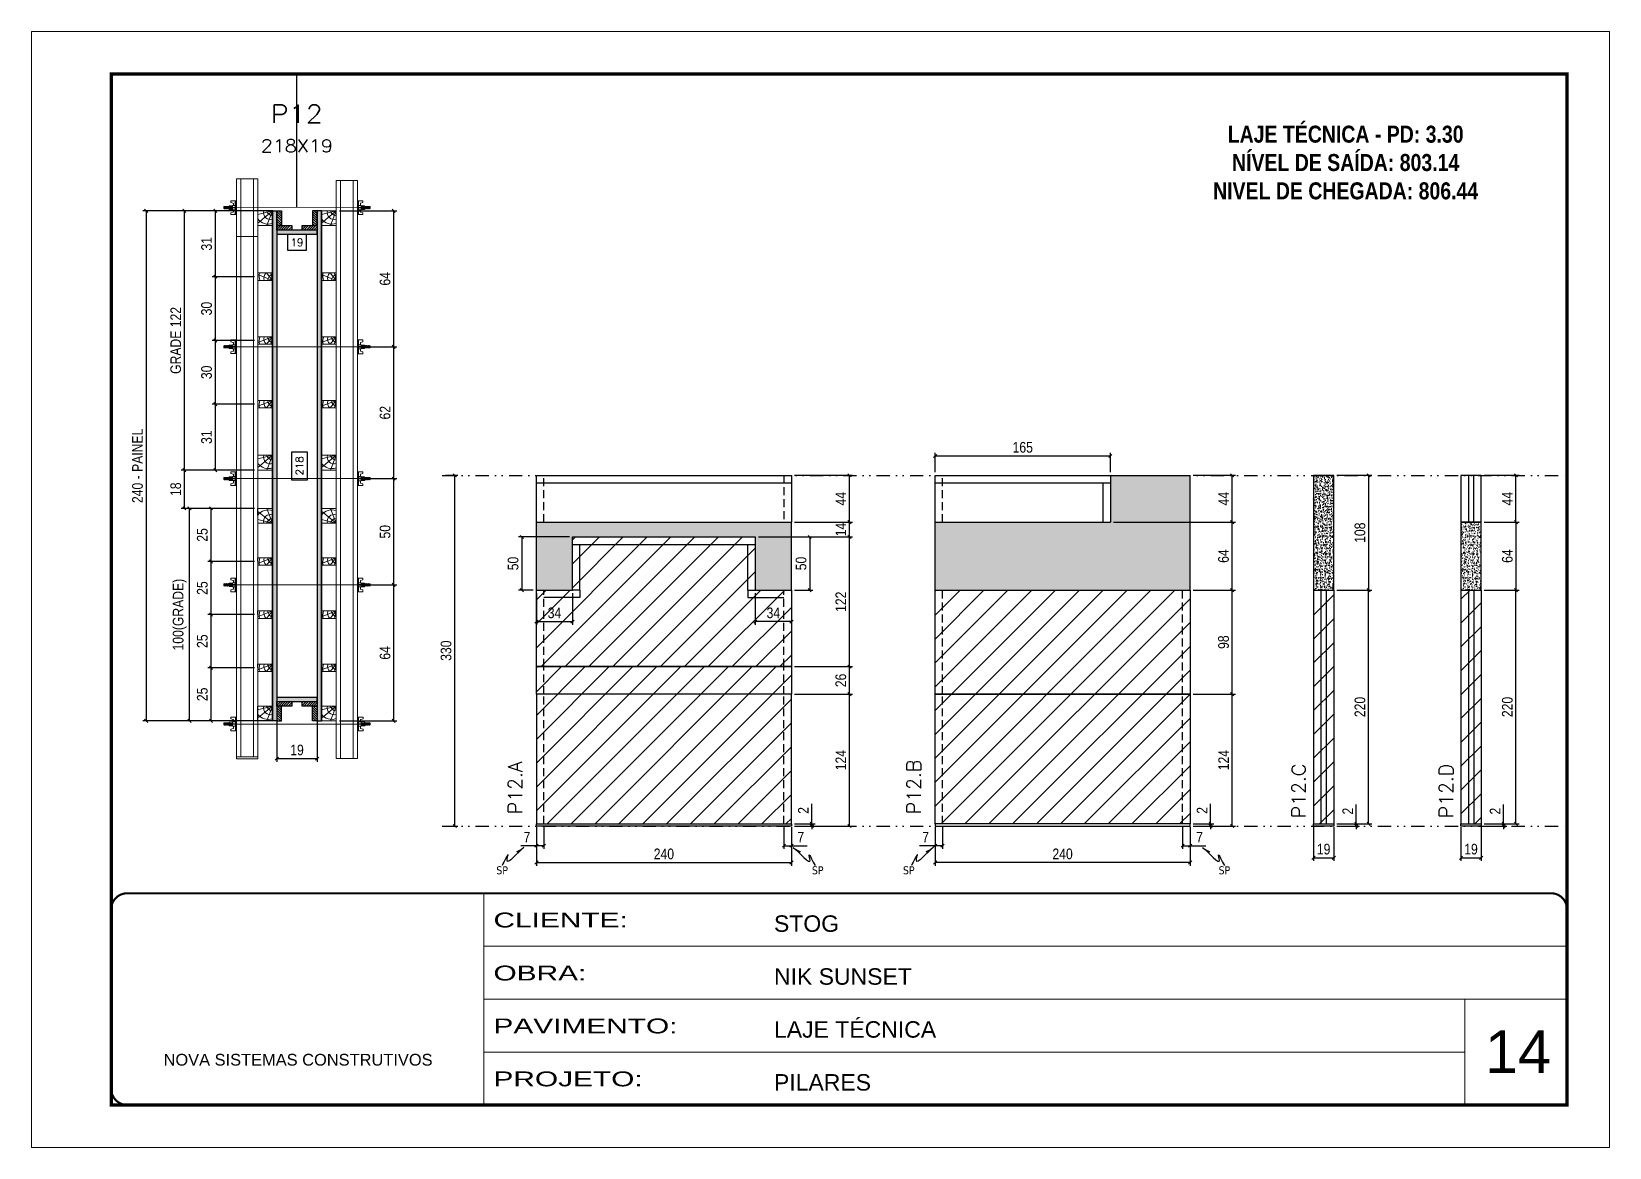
# Model space of a CAD drawing. Extents: x 808 to 7089, y -98 to 17032.
# Drawn here: x 2407 to 3892, y 12537 to 13587 of the extents above; entities that cross this region are included whole.
import ezdxf
from ezdxf.enums import TextEntityAlignment as Align

# ---------------------------------------------------------------- set-up
doc = ezdxf.new("R2010")
doc.units = 0
for name, pattern in [('CONTINUO', [0]), ('DASHED', [0.75, 0.5, -0.25]), ('DIVIDE2', [0.625, 0.25, -0.125, 0, -0.125, 0, -0.125]), ('HIDDEN', [0.375, 0.25, -0.125])]:
    doc.linetypes.add(name, pattern=pattern)
for name, color, linetype, lineweight in [('CARIMBO', 255, 'Continuous', 9), ('Folhas', 255, 'Continuous', 9), ('Hachura', 251, 'Continuous', 9), ('Madeira', 126, 'Continuous', 18), ('Perfil Metálico', 224, 'Continuous', 18), ('REAPROVEITAMENTO', 251, 'Continuous', 9), ('SARRAFO DE PRESSAO', 251, 'DASHED', 9), ('Texto Seção', 7, 'Continuous', 15)]:
    doc.layers.add(name, color=color, linetype=linetype, lineweight=lineweight)
for name, color, linetype in [('CHAPA', 1, 'Continuous'), ('COTA', 241, 'Continuous'), ('Cota Seção (2x)', 241, 'Continuous'), ('MEIO_PONT', 93, 'Continuous'), ('NOMENCLATURA', 7, 'Continuous'), ('Nível', 160, 'Continuous'), ('Painéis', 200, 'Continuous'), ('SARR_2.2x7', 40, 'Continuous'), ('SARRAFO', 251, 'Continuous'), ('Sarrafo de Pressão', 42, 'HIDDEN'), ('texto', 7, 'Continuous'), ('Texto de Titulo', 7, 'Continuous'), ('Texto Qtd Sarr', 242, 'Continuous')]:
    doc.layers.add(name, color=color, linetype=linetype)
doc.styles.add('ARIAL', font='arial.ttf')
doc.styles.add('COTA TECNICA', font='techl___.ttf', dxfattribs={"height": 10})
doc.styles.add('COTA TECNICA 2X', font='techl___.ttf', dxfattribs={"height": 10})
doc.styles.add('COTA TECNICA-50', font='techl___.ttf', dxfattribs={"height": 10})
doc.styles.add('REGUA-120', font='ROMANS.shx', dxfattribs={"height": 15})
doc.styles.add('ROMANC', font='techb___.ttf', dxfattribs={"height": 2.5})
doc.styles.add('ROMANS', font='romans.shx')
doc.styles.get("Standard").update_dxf_attribs({"font": 'arial.ttf'})
doc.styles.add('Tecnologia', font='')
doc.styles.get('Tecnologia').set_extended_font_data('Forgotten Futurist')
doc.dimstyles.new('COTA PAINEL-50', dxfattribs={"dimtxt": 10, "dimasz": 3, "dimexe": 3, "dimexo": 3, "dimgap": 3, "dimtad": 1, "dimdec": 1, "dimzin": 12, "dimdsep": 46, "dimtxsty": 'COTA TECNICA-50', "dimblk1": 'OBLIQUE', "dimblk2": 'OBLIQUE', "dimsah": 1, "dimcen": 0.9, "dimclrd": 4, "dimclre": 4, "dimclrt": 240, "dimadec": 1, "dimazin": 3, "dimtfac": 1, "dimtdec": 1, "dimtmove": 0, "dimatfit": 3, "dimfxl": 1, "dimtolj": 1, "dimtzin": 12, "dimarcsym": 0})
doc.dimstyles.new('PAINEL', dxfattribs={"dimtxt": 10, "dimasz": 3, "dimexe": 3, "dimexo": 3, "dimgap": 3, "dimtad": 1, "dimdec": 1, "dimzin": 12, "dimdsep": 46, "dimtxsty": 'COTA TECNICA', "dimblk1": 'OBLIQUE', "dimblk2": 'OBLIQUE', "dimsah": 1, "dimcen": 0.9, "dimclrd": 4, "dimclre": 4, "dimclrt": 240, "dimadec": 1, "dimazin": 3, "dimtfac": 1, "dimtdec": 1, "dimtmove": 0, "dimatfit": 3, "dimfxl": 1, "dimtolj": 1, "dimtzin": 12, "dimarcsym": 0})
doc.dimstyles.new('SECAO PILAR', dxfattribs={"dimtxt": 10, "dimasz": 3, "dimexe": 3, "dimexo": 3, "dimgap": 3, "dimtad": 1, "dimdec": 1, "dimlfac": 0.5, "dimzin": 12, "dimdsep": 46, "dimtxsty": 'COTA TECNICA 2X', "dimblk1": 'OBLIQUE', "dimblk2": 'OBLIQUE', "dimsah": 1, "dimcen": 0.9, "dimclrd": 256, "dimclre": 256, "dimclrt": 256, "dimadec": 1, "dimazin": 3, "dimtfac": 1, "dimtdec": 1, "dimtmove": 0, "dimatfit": 3, "dimfxl": 1, "dimtolj": 1, "dimtzin": 12, "dimarcsym": 0})
doc.dimstyles.new('SECÇÃO 2', dxfattribs={"dimtxt": 7, "dimasz": 6, "dimexe": 0.18, "dimexo": 2, "dimgap": -4, "dimtad": 3, "dimdec": 1, "dimlfac": 0.5, "dimzin": 12, "dimdsep": 46, "dimtxsty": 'ROMANS', "dimblk": 'ARCHTICK', "dimcen": 0.09, "dimse1": 1, "dimse2": 1, "dimsd1": 1, "dimsd2": 1, "dimclrd": 180, "dimclre": 5, "dimclrt": 1, "dimadec": 0, "dimazin": 3, "dimtfac": 1, "dimtdec": 1, "dimtofl": 0, "dimtmove": 0, "dimatfit": 3, "dimldrblk": 'ARCHTICK', "dimfxl": 1, "dimtolj": 1, "dimtzin": 0, "dimarcsym": 0})
doc.dimstyles.get("Standard").update_dxf_attribs({"dimtxt": 0.18, "dimasz": 0.18, "dimexe": 0.18, "dimexo": 0.0625, "dimgap": 0.09, "dimtad": 0, "dimtih": 1, "dimtoh": 1, "dimdec": 4, "dimzin": 0, "dimdsep": 46, "dimtxsty": 'Standard', "dimcen": 0.09, "dimadec": 0, "dimazin": 0, "dimtfac": 1, "dimtdec": 4, "dimtofl": 0, "dimtmove": 0, "dimatfit": 3, "dimfxl": 1, "dimtolj": 1, "dimtzin": 0, "dimarcsym": 0})
pattern_1 = [(135, (-20253.9401, 22542.0765), (-1.12253202, -1.12253202), [])]

msp = doc.modelspace()

# ---------------------------------------------------------------- texts
at = {"layer": 'CARIMBO', "style": 'ARIAL'}
msp.add_text('14', height=40, dxfattribs=at).set_placement((3774.53, 12606.9))
at = {"layer": 'NOMENCLATURA', "color": 2, "insert": (3643.41, 13524.89), "char_height": 16, "attachment_point": 2, "style": 'ROMANC'}
msp.add_mtext_dynamic_manual_height_columns('\\PLAJE TÉCNICA - PD: 3.30\\PNÍVEL DE SAÍDA: 803.14\\PNIVEL DE CHEGADA: 806.44', width=328.3607, gutter_width=1, heights=[0], dxfattribs=at)
at = {"layer": 'texto', "color": 0, "char_height": 7.5, "attachment_point": 5}
for insert in [(2849.52, 12797.49), (3146.54, 12797.49), (3232.23, 12797.49), (3529.25, 12797.49)]:
    msp.add_mtext('{\\fTahoma|b0|i0|c0|p34;\\C4;SP}', dxfattribs=dict(at, insert=insert))
at = {"layer": 'Texto Seção', "char_height": 13, "width": 285.3299, "attachment_point": 7, "rotation": 90, "style": 'REGUA-120'}
for s, insert in [('P12.A', (2868.29, 12850.42)), ('P12.B', (3243.53, 12850.42)), ('P12.C', (3605.74, 12846.58)), ('P12.D', (3744.45, 12846.58))]:
    msp.add_mtext(s, dxfattribs=dict(at, insert=insert))

# ---------------------------------------------------------------- blocks, each defined once
blk = doc.blocks.new('9999999999')
at = {"color": 30, "linetype": 'CONTINUO'}
for p, q in [((98564.6, 34230.2), (98564.6, 34429.4)), ((98564.6, 34379.6), (99584, 34379.6)), ((98564.6, 34329.8), (99488, 34329.8)), ((99584, 34329.8), (99488, 34329.8)), ((99488, 34329.8), (99488, 34230.2)), ((98564.6, 34280), (99488, 34280))]:
    blk.add_line(p, q, dxfattribs=at)
at = {"color": 30, "linetype": 'CONTINUO', "const_width": 2}
blk.add_lwpolyline([(99584, 34230.2), (99584, 34414.4, 0.414214), (99569, 34429.4), (98229, 34429.4, 0.414214), (98214, 34414.4), (98214, 34245.2, 0.414214), (98229, 34230.2), (99584, 34230.2)], format="xyb", dxfattribs=at)
at = {"layer": 'Folhas'}
blk.add_lwpolyline([(98139, 34190.2), (99624, 34190.2), (99624, 35240.2), (98139, 35240.2)], close=True, dxfattribs=at)
at = {"layer": 'Folhas', "color": 30, "const_width": 3}
blk.add_lwpolyline([(98214, 34230.2), (99584, 34230.2), (99584, 35200.2), (98214, 35200.2)], close=True, dxfattribs=at)
at = {"color": 7, "linetype": 'Continuous', "ltscale": 5, "style": 'ARIAL'}
for s, height, p in [('STOG', 15.48, (98837.7, 34393.1)), ('NIK SUNSET', 15.48, (98837.7, 34343.3)), ('LAJE TÉCNICA', 15.483, (98837.7, 34293.5)), ('NOVA SISTEMAS CONSTRUTIVOS', 11.059, (98263.2, 34267.2)), ('PILARES', 15.48, (98837.7, 34243.7))]:
    blk.add_text(s, height=height, dxfattribs=at).set_placement(p)
at = {"layer": 'Folhas', "color": 7, "style": 'Tecnologia', "width": 1.5}
for s, p in [('CLIENTE:', (98573.7, 34397.2)), ('OBRA:', (98573.7, 34347.3)), ('PAVIMENTO:', (98573.7, 34297.5)), ('PROJETO:', (98573.7, 34247.7))]:
    blk.add_text(s, height=14, dxfattribs=at).set_placement(p)
blk = doc.blocks.new('titulo1')
at = {"layer": 'Defpoints', "color": 252, "linetype": 'HIDDEN', "ltscale": 2}
blk.add_line((0, 0), (0, 125), dxfattribs=at)
at = {"layer": 'Defpoints', "style": 'ROMANS', "oblique": 15}
blk.add_attdef('FOLHA', text='', height=10, dxfattribs=at).set_placement((0, 15.6), align=Align.MIDDLE_CENTER)
at = {"layer": 'Texto Qtd Sarr', "color": 3, "style": 'ROMANS', "oblique": 15}
for tag, height, p in [('TITULO', 17, (0, 71.4)), ('SEÇÃO', 12, (0, 41.5))]:
    blk.add_attdef(tag, text='', height=height, dxfattribs=at).set_placement(p, align=Align.MIDDLE_CENTER)
blk = doc.blocks.new('*D360')
at = {"layer": 'Cota Seção (2x)', "color": 180, "lineweight": -2, "transparency": 16777216}
for p, q in [((2665.5, 13395.9), (2647.5, 13395.9)), ((2647.5, 13395.9), (2647.5, 13380.9)), ((2665.5, 13380.9), (2665.5, 13395.9)), ((2647.5, 13380.9), (2665.5, 13380.9))]:
    blk.add_line(p, q, dxfattribs=at)
at = {"layer": 'Defpoints', "color": 0, "transparency": 16777216}
for p in [(2637.5, 13378.8), (2637.5, 13376.9), (2675.5, 13378.8)]:
    blk.add_point(p, dxfattribs=at)
at = {"layer": 'Cota Seção (2x)', "color": 1, "transparency": 16777216, "insert": (2656.5, 13388.4), "char_height": 7, "attachment_point": 5, "style": 'ROMANS'}
blk.add_mtext('\\A1;19', dxfattribs=at)
blk = doc.blocks.new('_ArchTick')
at = {"color": 0, "linetype": 'ByBlock', "const_width": 0.15}
blk.add_lwpolyline([(-0.5, -0.5), (0.5, 0.5)], dxfattribs=at)
blk = doc.blocks.new('_Oblique')
at = {"color": 0, "linetype": 'ByBlock', "lineweight": -2}
blk.add_line((-0.5, -0.5), (0.5, 0.5), dxfattribs=at)
blk = doc.blocks.new('*D361')
at = {"layer": 'Cota Seção (2x)', "lineweight": -2, "transparency": 16777216}
for p, q in [((2633.8, 13418.1), (2511.5, 13418.1)), ((2514.5, 13418.1), (2514.5, 12938.1)), ((2633.8, 12938.1), (2511.5, 12938.1))]:
    blk.add_line(p, q, dxfattribs=at)
at = {"layer": 'Defpoints', "color": 0, "transparency": 16777216}
for p in [(2636.8, 13418.1), (2514.5, 12938.1), (2636.8, 12938.1)]:
    blk.add_point(p, dxfattribs=at)
at = {"layer": 'Cota Seção (2x)', "lineweight": -2, "transparency": 16777216, "xscale": 3, "yscale": 3, "zscale": 3}
for p, rotation in [((2514.5, 13418.1), 90), ((2514.5, 12938.1), 270)]:
    blk.add_blockref('_Oblique', p, dxfattribs=dict(at, rotation=rotation))
at = {"layer": 'Cota Seção (2x)', "transparency": 16777216, "insert": (2506.4, 13178.1), "char_height": 10, "attachment_point": 5, "rotation": 90, "style": 'COTA TECNICA 2X'}
blk.add_mtext('\\A1;240 - PAINEL', dxfattribs=at)
blk = doc.blocks.new('C')
at = {"layer": 'Hachura', "color": 0}
for p, q in [((0, 3.22), (0, -3.22)), ((0.45, 3.22), (0, 3.22)), ((0.46, 3.16), (0, 3.16)), ((0.46, 3.05), (0, 3.05)), ((0.46, 2.88), (0, 2.88)), ((0, 2.75), (0, -1.16)), ((0.46, 2.65), (0, 2.65)), ((0.46, 2.23), (0, 2.23)), ((0.46, 1.51), (0, 1.51)), ((0.39, 0.49), (0.17, 0.49)), ((0.45, -3.23), (0.45, 3.22)), ((0.45, 3.22), (2.58, 3.22)), ((1.74, 0.97), (0.45, 0.97)), ((1.45, 0.1), (0.45, 0.1)), ((1.35, 1.94), (1.35, 0.96)), ((2.58, 2.39), (1.47, 2.09)), ((1.74, -0.97), (1.74, 0.97)), ((1.74, 0.97), (1.74, 0.84)), ((1.74, 0.97), (1.74, 0.84)), ((1.74, 0.84), (3.35, 0.84)), ((3.35, 0.45), (1.74, 0.45)), ((2.58, 3.22), (2.58, 2.39)), ((3.32, 0.84), (3.32, -0.84)), ((3.35, 0.84), (3.35, -0.84)), ((3.68, 0.45), (3.35, 0.45)), ((3.84, -0.52), (3.35, 0.45)), ((3.35, 0.06), (3.67, -0.57)), ((3.68, 0.45), (4.16, -0.52)), ((3.72, 0.5), (4.25, -0.57)), ((4.37, -0.55), (3.83, 0.53)), ((4.15, 0.45), (3.93, 0.45)), ((4.42, -0.52), (3.93, 0.45)), ((4.15, 0.45), (4.26, 0.45)), ((4.26, 0.45), (4.74, -0.52)), ((4.3, 0.5), (4.83, -0.57)), ((4.95, -0.55), (4.41, 0.53)), ((4.51, 0.45), (4.84, 0.45)), ((5, -0.52), (4.51, 0.45)), ((4.84, 0.45), (5.32, -0.52)), ((4.88, 0.5), (5.41, -0.57)), ((5.53, -0.55), (4.99, 0.53)), ((5.58, -0.52), (5.09, 0.45)), ((5.42, 0.45), (5.09, 0.45)), ((5.58, -0.52), (5.09, 0.45)), ((5.42, 0.45), (5.74, -0.19)), ((5.46, 0.5), (5.74, -0.07)), ((5.74, 0.19), (5.57, 0.53)), ((5.74, 0.32), (5.68, 0.45)), ((5.68, 0.45), (5.74, 0.45)), ((5.74, 0.45), (5.9, 0.29)), ((5.74, 0.45), (5.74, -0.52)), ((5.9, -0.36), (5.9, 0.29)), ((0.45, 0), (0, 0)), ((0.46, -1.52), (0, -1.52)), ((0.46, -2.23), (0, -2.23)), ((0.46, -2.65), (0, -2.65)), ((0.46, -2.88), (0, -2.88)), ((0.46, -3.05), (0, -3.05)), ((0.46, -3.16), (0, -3.16)), ((0, -3.22), (2.57, -3.22)), ((0.08, -0.48), (0.29, -0.48)), ((0.29, -0.48), (0.4, -0.48)), ((0.45, 0), (0.45, -0.97)), ((0.45, -0.16), (1.45, -0.16)), ((0.45, -0.65), (0.45, -0.32)), ((0.45, -3.23), (0.45, -0.65)), ((0.45, -0.97), (1.74, -0.97)), ((1.35, -1.94), (1.35, -0.97)), ((2.58, -2.39), (1.47, -2.1)), ((3.35, -0.32), (1.74, -0.32)), ((3.35, -0.84), (1.74, -0.84)), ((2.58, -3.23), (2.58, -2.39)), ((3.35, -0.07), (3.58, -0.52)), ((3.35, -0.52), (3.58, -0.52)), ((3.84, -0.52), (4.16, -0.52)), ((4.42, -0.52), (4.74, -0.52)), ((4.63, -0.52), (4.74, -0.52)), ((5, -0.52), (5.32, -0.52)), ((5.58, -0.52), (5.74, -0.52)), ((5.74, -0.52), (5.9, -0.36)), ((5.74, -0.52), (5.74, -0.52))]:
    blk.add_line(p, q, dxfattribs=at)
for centre, radius, start, end in [((1.52, 1.94), 0.161, 104.74356, 180), ((1.44, -0.03), 0.129, 272.69497, 87.30503), ((3.81, 0.39), 0.143, 25.56881, 154.43119), ((4.39, 0.39), 0.143, 25.56881, 154.43119), ((4.97, 0.39), 0.143, 25.56881, 154.43119), ((5.55, 0.39), 0.143, 25.56881, 154.43119), ((0.17, -0.37), 0.174, 221.74404, 317.85924), ((1.52, -1.94), 0.161, 180, 255.25644), ((3.71, -0.4), 0.174, 222.14076, 318.25596), ((4.29, -0.4), 0.174, 222.14076, 318.25596), ((4.87, -0.4), 0.174, 222.14076, 318.25596), ((5.45, -0.4), 0.174, 222.14076, 318.25596), ((5.61, -0.4), 0.174, 317.85924, 318.25596)]:
    blk.add_arc(centre, radius, start, end, dxfattribs=at)
blk = doc.blocks.new('PONTALETE')
at = {"layer": 'Madeira'}
for q in [(2.71, 7), (7, 5.76), (7, 1.74)]:
    blk.add_line((0, 0), q, dxfattribs=at)
blk.add_lwpolyline([(0, 0), (7, 0), (7, 7), (0, 7)], close=True, dxfattribs=at)
for centre, radius, start, end in [((2.04, 0.06), 6.23, 37.28179, 109.09128), ((1.09, 0.9), 3.19, 343.60304, 109.98471), ((-0.21, -0.78), 3.09, 14.63219, 86.0383)]:
    blk.add_arc(centre, radius, start, end, dxfattribs=at)
blk = doc.blocks.new('MEIO PONTALETE')
at = {"layer": 'Madeira'}
for q in [(2.71, 7), (3.5, 2.88), (3.5, 0.87)]:
    blk.add_line((0, 0), q, dxfattribs=at)
blk.add_lwpolyline([(0, 0), (3.5, 0), (3.5, 7), (0, 7)], close=True, dxfattribs=at)
for centre, radius, start, end in [((2.04, 0.06), 6.23, 76.44987, 109.09128), ((1.09, 0.9), 3.19, 40.90626, 109.98471), ((-0.21, -0.78), 3.09, 14.63219, 86.0383)]:
    blk.add_arc(centre, radius, start, end, dxfattribs=at)
blk = doc.blocks.new('*D371')
at = {"layer": 'COTA', "lineweight": -2, "transparency": 16777216}
for p, q in [((2616.5, 13418.1), (2576.6, 13418.1)), ((2579.6, 13418.1), (2579.6, 13356.1)), ((2616.5, 13356.1), (2576.6, 13356.1))]:
    blk.add_line(p, q, dxfattribs=at)
at = {"layer": 'Defpoints', "color": 0, "transparency": 16777216}
for p in [(2619.5, 13418.1), (2579.6, 13356.1), (2619.5, 13356.1)]:
    blk.add_point(p, dxfattribs=at)
at = {"layer": 'COTA', "lineweight": -2, "transparency": 16777216, "xscale": 3, "yscale": 3, "zscale": 3}
for p, rotation in [((2579.6, 13418.1), 90), ((2579.6, 13356.1), 270)]:
    blk.add_blockref('_Oblique', p, dxfattribs=dict(at, rotation=rotation))
at = {"layer": 'COTA', "transparency": 16777216, "insert": (2571.4, 13387.1), "char_height": 10, "attachment_point": 5, "rotation": 90, "style": 'COTA TECNICA 2X'}
blk.add_mtext('\\A1;31', dxfattribs=at)
blk = doc.blocks.new('*D372')
at = {"layer": 'COTA', "lineweight": -2, "transparency": 16777216}
for p, q in [((2616.5, 13356.1), (2576.6, 13356.1)), ((2579.6, 13356.1), (2579.6, 13296.1)), ((2616.5, 13296.1), (2576.6, 13296.1))]:
    blk.add_line(p, q, dxfattribs=at)
at = {"layer": 'Defpoints', "color": 0, "transparency": 16777216}
for p in [(2619.5, 13356.1), (2579.6, 13296.1), (2619.5, 13296.1)]:
    blk.add_point(p, dxfattribs=at)
at = {"layer": 'COTA', "lineweight": -2, "transparency": 16777216, "xscale": 3, "yscale": 3, "zscale": 3}
for p, rotation in [((2579.6, 13356.1), 90), ((2579.6, 13296.1), 270)]:
    blk.add_blockref('_Oblique', p, dxfattribs=dict(at, rotation=rotation))
at = {"layer": 'COTA', "transparency": 16777216, "insert": (2571.4, 13326.1), "char_height": 10, "attachment_point": 5, "rotation": 90, "style": 'COTA TECNICA 2X'}
blk.add_mtext('\\A1;30', dxfattribs=at)
blk = doc.blocks.new('*D373')
at = {"layer": 'COTA', "lineweight": -2, "transparency": 16777216}
for p, q in [((2616.5, 13296.1), (2576.6, 13296.1)), ((2579.6, 13296.1), (2579.6, 13236.1)), ((2616.5, 13236.1), (2576.6, 13236.1))]:
    blk.add_line(p, q, dxfattribs=at)
at = {"layer": 'Defpoints', "color": 0, "transparency": 16777216}
for p in [(2619.5, 13296.1), (2579.6, 13236.1), (2619.5, 13236.1)]:
    blk.add_point(p, dxfattribs=at)
at = {"layer": 'COTA', "lineweight": -2, "transparency": 16777216, "xscale": 3, "yscale": 3, "zscale": 3}
for p, rotation in [((2579.6, 13296.1), 90), ((2579.6, 13236.1), 270)]:
    blk.add_blockref('_Oblique', p, dxfattribs=dict(at, rotation=rotation))
at = {"layer": 'COTA', "transparency": 16777216, "insert": (2571.4, 13266.1), "char_height": 10, "attachment_point": 5, "rotation": 90, "style": 'COTA TECNICA 2X'}
blk.add_mtext('\\A1;30', dxfattribs=at)
blk = doc.blocks.new('*D374')
at = {"layer": 'COTA', "lineweight": -2, "transparency": 16777216}
for p, q in [((2616.5, 13236.1), (2576.6, 13236.1)), ((2579.6, 13236.1), (2579.6, 13174.1)), ((2616.5, 13174.1), (2576.6, 13174.1))]:
    blk.add_line(p, q, dxfattribs=at)
at = {"layer": 'Defpoints', "color": 0, "transparency": 16777216}
for p in [(2619.5, 13236.1), (2579.6, 13174.1), (2619.5, 13174.1)]:
    blk.add_point(p, dxfattribs=at)
at = {"layer": 'COTA', "lineweight": -2, "transparency": 16777216, "xscale": 3, "yscale": 3, "zscale": 3}
for p, rotation in [((2579.6, 13236.1), 90), ((2579.6, 13174.1), 270)]:
    blk.add_blockref('_Oblique', p, dxfattribs=dict(at, rotation=rotation))
at = {"layer": 'COTA', "transparency": 16777216, "insert": (2571.4, 13205.1), "char_height": 10, "attachment_point": 5, "rotation": 90, "style": 'COTA TECNICA 2X'}
blk.add_mtext('\\A1;31', dxfattribs=at)
blk = doc.blocks.new('*D375')
at = {"layer": 'Cota Seção (2x)', "lineweight": -2, "transparency": 16777216}
for p, q in [((2616.5, 13418.1), (2547.5, 13418.1)), ((2550.5, 13174.1), (2550.5, 13418.1)), ((2616.5, 13174.1), (2547.5, 13174.1))]:
    blk.add_line(p, q, dxfattribs=at)
at = {"layer": 'Defpoints', "color": 0, "transparency": 16777216}
for p in [(2550.5, 13418.1), (2619.5, 13418.1), (2619.5, 13174.1)]:
    blk.add_point(p, dxfattribs=at)
at = {"layer": 'Cota Seção (2x)', "lineweight": -2, "transparency": 16777216, "xscale": 3, "yscale": 3, "zscale": 3}
for p, rotation in [((2550.5, 13418.1), 90), ((2550.5, 13174.1), 270)]:
    blk.add_blockref('_Oblique', p, dxfattribs=dict(at, rotation=rotation))
at = {"layer": 'Cota Seção (2x)', "transparency": 16777216, "insert": (2542.4, 13296.1), "char_height": 10, "attachment_point": 5, "rotation": 90, "style": 'COTA TECNICA 2X'}
blk.add_mtext('\\A1;GRADE 122', dxfattribs=at)
blk = doc.blocks.new('*D376')
at = {"layer": 'Cota Seção (2x)', "lineweight": -2, "transparency": 16777216}
for p, q in [((2616.5, 13174.1), (2547.5, 13174.1)), ((2550.5, 13138.1), (2550.5, 13174.1)), ((2616.5, 13138.1), (2547.5, 13138.1))]:
    blk.add_line(p, q, dxfattribs=at)
at = {"layer": 'Defpoints', "color": 0, "transparency": 16777216}
for p in [(2550.5, 13174.1), (2619.5, 13174.1), (2619.5, 13138.1)]:
    blk.add_point(p, dxfattribs=at)
at = {"layer": 'Cota Seção (2x)', "lineweight": -2, "transparency": 16777216, "xscale": 3, "yscale": 3, "zscale": 3}
for p, rotation in [((2550.5, 13174.1), 90), ((2550.5, 13138.1), 270)]:
    blk.add_blockref('_Oblique', p, dxfattribs=dict(at, rotation=rotation))
at = {"layer": 'Cota Seção (2x)', "transparency": 16777216, "insert": (2542.4, 13156.1), "char_height": 10, "attachment_point": 5, "rotation": 90, "style": 'COTA TECNICA 2X'}
blk.add_mtext('\\A1;18', dxfattribs=at)
blk = doc.blocks.new('*D377')
at = {"layer": 'Cota Seção (2x)', "lineweight": -2, "transparency": 16777216}
for p, q in [((2723.1, 13066.1), (2750.5, 13066.1)), ((2747.5, 12938.1), (2747.5, 13066.1)), ((2696.5, 12938.1), (2750.5, 12938.1))]:
    blk.add_line(p, q, dxfattribs=at)
at = {"layer": 'Defpoints', "color": 0, "transparency": 16777216}
for p in [(2720.1, 13066.1), (2747.5, 13066.1), (2693.5, 12938.1)]:
    blk.add_point(p, dxfattribs=at)
at = {"layer": 'Cota Seção (2x)', "lineweight": -2, "transparency": 16777216, "xscale": 3, "yscale": 3, "zscale": 3}
for p, rotation in [((2747.5, 13066.1), 90), ((2747.5, 12938.1), 270)]:
    blk.add_blockref('_Oblique', p, dxfattribs=dict(at, rotation=rotation))
at = {"layer": 'Cota Seção (2x)', "transparency": 16777216, "insert": (2739.4, 13002.1), "char_height": 10, "attachment_point": 5, "rotation": 90, "style": 'COTA TECNICA 2X'}
blk.add_mtext('\\A1;64', dxfattribs=at)
blk = doc.blocks.new('*D378')
at = {"layer": 'Cota Seção (2x)', "lineweight": -2, "transparency": 16777216}
for p, q in [((2716.4, 13166.1), (2750.5, 13166.1)), ((2747.5, 13066.1), (2747.5, 13166.1)), ((2723.1, 13066.1), (2750.5, 13066.1))]:
    blk.add_line(p, q, dxfattribs=at)
at = {"layer": 'Defpoints', "color": 0, "transparency": 16777216}
for p in [(2713.4, 13166.1), (2747.5, 13166.1), (2720.1, 13066.1)]:
    blk.add_point(p, dxfattribs=at)
at = {"layer": 'Cota Seção (2x)', "lineweight": -2, "transparency": 16777216, "xscale": 3, "yscale": 3, "zscale": 3}
for p, rotation in [((2747.5, 13166.1), 90), ((2747.5, 13066.1), 270)]:
    blk.add_blockref('_Oblique', p, dxfattribs=dict(at, rotation=rotation))
at = {"layer": 'Cota Seção (2x)', "transparency": 16777216, "insert": (2739.4, 13116.1), "char_height": 10, "attachment_point": 5, "rotation": 90, "style": 'COTA TECNICA 2X'}
blk.add_mtext('\\A1;50', dxfattribs=at)
blk = doc.blocks.new('*D379')
at = {"layer": 'Cota Seção (2x)', "lineweight": -2, "transparency": 16777216}
for p, q in [((2716.4, 13290.1), (2750.5, 13290.1)), ((2747.5, 13166.1), (2747.5, 13290.1)), ((2716.4, 13166.1), (2750.5, 13166.1))]:
    blk.add_line(p, q, dxfattribs=at)
at = {"layer": 'Defpoints', "color": 0, "transparency": 16777216}
for p in [(2713.4, 13290.1), (2747.5, 13290.1), (2713.4, 13166.1)]:
    blk.add_point(p, dxfattribs=at)
at = {"layer": 'Cota Seção (2x)', "lineweight": -2, "transparency": 16777216, "xscale": 3, "yscale": 3, "zscale": 3}
for p, rotation in [((2747.5, 13290.1), 90), ((2747.5, 13166.1), 270)]:
    blk.add_blockref('_Oblique', p, dxfattribs=dict(at, rotation=rotation))
at = {"layer": 'Cota Seção (2x)', "transparency": 16777216, "insert": (2739.4, 13228.1), "char_height": 10, "attachment_point": 5, "rotation": 90, "style": 'COTA TECNICA 2X'}
blk.add_mtext('\\A1;62', dxfattribs=at)
blk = doc.blocks.new('*D380')
at = {"layer": 'Cota Seção (2x)', "lineweight": -2, "transparency": 16777216}
for p, q in [((2696.5, 13418.1), (2750.5, 13418.1)), ((2747.5, 13290.1), (2747.5, 13418.1)), ((2716.4, 13290.1), (2750.5, 13290.1))]:
    blk.add_line(p, q, dxfattribs=at)
at = {"layer": 'Defpoints', "color": 0, "transparency": 16777216}
for p in [(2693.5, 13418.1), (2747.5, 13418.1), (2713.4, 13290.1)]:
    blk.add_point(p, dxfattribs=at)
at = {"layer": 'Cota Seção (2x)', "lineweight": -2, "transparency": 16777216, "xscale": 3, "yscale": 3, "zscale": 3}
for p, rotation in [((2747.5, 13418.1), 90), ((2747.5, 13290.1), 270)]:
    blk.add_blockref('_Oblique', p, dxfattribs=dict(at, rotation=rotation))
at = {"layer": 'Cota Seção (2x)', "transparency": 16777216, "insert": (2739.4, 13354.1), "char_height": 10, "attachment_point": 5, "rotation": 90, "style": 'COTA TECNICA 2X'}
blk.add_mtext('\\A1;64', dxfattribs=at)
blk = doc.blocks.new('*D381')
at = {"layer": 'Cota Seção (2x)', "lineweight": -2, "transparency": 16777216}
for p, q in [((2637.5, 12953.5), (2637.5, 12899.6)), ((2675.5, 12953.5), (2675.5, 12899.6)), ((2637.5, 12902.6), (2675.5, 12902.6))]:
    blk.add_line(p, q, dxfattribs=at)
at = {"layer": 'Defpoints', "color": 0, "transparency": 16777216}
for p in [(2637.5, 12956.5), (2675.5, 12956.5), (2675.5, 12902.6)]:
    blk.add_point(p, dxfattribs=at)
at = {"layer": 'Cota Seção (2x)', "lineweight": -2, "transparency": 16777216, "xscale": 3, "yscale": 3, "zscale": 3, "rotation": 180}
blk.add_blockref('_Oblique', (2637.5, 12902.6), dxfattribs=at)
at = {"layer": 'Cota Seção (2x)', "lineweight": -2, "transparency": 16777216, "xscale": 3, "yscale": 3, "zscale": 3}
blk.add_blockref('_Oblique', (2675.5, 12902.6), dxfattribs=at)
at = {"layer": 'Cota Seção (2x)', "transparency": 16777216, "insert": (2656.5, 12910.7), "char_height": 10, "attachment_point": 5, "style": 'COTA TECNICA 2X'}
blk.add_mtext('\\A1;19', dxfattribs=at)
blk = doc.blocks.new('*D362')
at = {"layer": 'Cota Seção (2x)', "lineweight": -2, "transparency": 16777216}
for p, q in [((2616.5, 13138.1), (2572.5, 13138.1)), ((2575.5, 13138.1), (2575.5, 13088.1)), ((2616.5, 13088.1), (2572.5, 13088.1))]:
    blk.add_line(p, q, dxfattribs=at)
at = {"layer": 'Defpoints', "color": 0, "transparency": 16777216}
for p in [(2619.5, 13138.1), (2575.5, 13088.1), (2619.5, 13088.1)]:
    blk.add_point(p, dxfattribs=at)
at = {"layer": 'Cota Seção (2x)', "lineweight": -2, "transparency": 16777216, "xscale": 3, "yscale": 3, "zscale": 3}
for p, rotation in [((2575.5, 13138.1), 90), ((2575.5, 13088.1), 270)]:
    blk.add_blockref('_Oblique', p, dxfattribs=dict(at, rotation=rotation))
at = {"layer": 'Cota Seção (2x)', "transparency": 16777216, "insert": (2567.4, 13113.1), "char_height": 10, "attachment_point": 5, "rotation": 90, "style": 'COTA TECNICA 2X'}
blk.add_mtext('\\A1;25', dxfattribs=at)
blk = doc.blocks.new('*D363')
at = {"layer": 'Cota Seção (2x)', "lineweight": -2, "transparency": 16777216}
for p, q in [((2616.5, 13138.1), (2552.3, 13138.1)), ((2555.3, 12938.1), (2555.3, 13138.1)), ((2616.5, 12938.1), (2552.3, 12938.1))]:
    blk.add_line(p, q, dxfattribs=at)
at = {"layer": 'Defpoints', "color": 0, "transparency": 16777216}
for p in [(2555.3, 13138.1), (2619.5, 13138.1), (2619.5, 12938.1)]:
    blk.add_point(p, dxfattribs=at)
at = {"layer": 'Cota Seção (2x)', "lineweight": -2, "transparency": 16777216, "xscale": 3, "yscale": 3, "zscale": 3}
for p, rotation in [((2555.3, 13138.1), 90), ((2555.3, 12938.1), 270)]:
    blk.add_blockref('_Oblique', p, dxfattribs=dict(at, rotation=rotation))
at = {"layer": 'Cota Seção (2x)', "transparency": 16777216, "insert": (2546.1, 13038.1), "char_height": 10, "attachment_point": 5, "rotation": 90, "style": 'COTA TECNICA 2X'}
blk.add_mtext('\\A1;100(GRADE)', dxfattribs=at)
blk = doc.blocks.new('*D382')
at = {"layer": 'Cota Seção (2x)', "lineweight": -2, "transparency": 16777216}
for p, q in [((2616.5, 13088.1), (2572.5, 13088.1)), ((2575.5, 13088.1), (2575.5, 13038.1)), ((2616.5, 13038.1), (2572.5, 13038.1))]:
    blk.add_line(p, q, dxfattribs=at)
at = {"layer": 'Defpoints', "color": 0, "transparency": 16777216}
for p in [(2619.5, 13088.1), (2575.5, 13038.1), (2619.5, 13038.1)]:
    blk.add_point(p, dxfattribs=at)
at = {"layer": 'Cota Seção (2x)', "lineweight": -2, "transparency": 16777216, "xscale": 3, "yscale": 3, "zscale": 3}
for p, rotation in [((2575.5, 13088.1), 90), ((2575.5, 13038.1), 270)]:
    blk.add_blockref('_Oblique', p, dxfattribs=dict(at, rotation=rotation))
at = {"layer": 'Cota Seção (2x)', "transparency": 16777216, "insert": (2567.4, 13063.1), "char_height": 10, "attachment_point": 5, "rotation": 90, "style": 'COTA TECNICA 2X'}
blk.add_mtext('\\A1;25', dxfattribs=at)
blk = doc.blocks.new('*D383')
at = {"layer": 'Cota Seção (2x)', "lineweight": -2, "transparency": 16777216}
for p, q in [((2616.5, 13038.1), (2572.5, 13038.1)), ((2575.5, 13038.1), (2575.5, 12988.1)), ((2616.5, 12988.1), (2572.5, 12988.1))]:
    blk.add_line(p, q, dxfattribs=at)
at = {"layer": 'Defpoints', "color": 0, "transparency": 16777216}
for p in [(2619.5, 13038.1), (2575.5, 12988.1), (2619.5, 12988.1)]:
    blk.add_point(p, dxfattribs=at)
at = {"layer": 'Cota Seção (2x)', "lineweight": -2, "transparency": 16777216, "xscale": 3, "yscale": 3, "zscale": 3}
for p, rotation in [((2575.5, 13038.1), 90), ((2575.5, 12988.1), 270)]:
    blk.add_blockref('_Oblique', p, dxfattribs=dict(at, rotation=rotation))
at = {"layer": 'Cota Seção (2x)', "transparency": 16777216, "insert": (2567.4, 13013.1), "char_height": 10, "attachment_point": 5, "rotation": 90, "style": 'COTA TECNICA 2X'}
blk.add_mtext('\\A1;25', dxfattribs=at)
blk = doc.blocks.new('*D384')
at = {"layer": 'Cota Seção (2x)', "lineweight": -2, "transparency": 16777216}
for p, q in [((2616.5, 12988.1), (2572.5, 12988.1)), ((2575.5, 12988.1), (2575.5, 12938.1)), ((2616.5, 12938.1), (2572.5, 12938.1))]:
    blk.add_line(p, q, dxfattribs=at)
at = {"layer": 'Defpoints', "color": 0, "transparency": 16777216}
for p in [(2619.5, 12988.1), (2575.5, 12938.1), (2619.5, 12938.1)]:
    blk.add_point(p, dxfattribs=at)
at = {"layer": 'Cota Seção (2x)', "lineweight": -2, "transparency": 16777216, "xscale": 3, "yscale": 3, "zscale": 3}
for p, rotation in [((2575.5, 12988.1), 90), ((2575.5, 12938.1), 270)]:
    blk.add_blockref('_Oblique', p, dxfattribs=dict(at, rotation=rotation))
at = {"layer": 'Cota Seção (2x)', "transparency": 16777216, "insert": (2567.4, 12963.1), "char_height": 10, "attachment_point": 5, "rotation": 90, "style": 'COTA TECNICA 2X'}
blk.add_mtext('\\A1;25', dxfattribs=at)
blk = doc.blocks.new('*D365')
at = {"layer": 'Cota Seção (2x)', "color": 180, "lineweight": -2, "transparency": 16777216}
for p, q in [((2666.3, 13191.1), (2651.3, 13191.1)), ((2651.3, 13191.1), (2651.3, 13165.1)), ((2666.3, 13165.1), (2666.3, 13191.1)), ((2651.3, 13165.1), (2666.3, 13165.1))]:
    blk.add_line(p, q, dxfattribs=at)
at = {"layer": 'Defpoints', "color": 0, "transparency": 16777216}
for p in [(2670.3, 13396.1), (2675.5, 13396.1), (2675.5, 12960.1)]:
    blk.add_point(p, dxfattribs=at)
at = {"layer": 'Cota Seção (2x)', "color": 1, "transparency": 16777216, "insert": (2658.8, 13178.1), "char_height": 7, "attachment_point": 5, "rotation": 90, "style": 'ROMANS'}
blk.add_mtext('\\A1;218', dxfattribs=at)
blk = doc.blocks.new('*D366')
at = {"layer": 'COTA', "color": 4, "lineweight": -2, "transparency": 16777216}
for p, q in [((2796.1, 13169.2), (2808, 13169.2)), ((2805, 12839.2), (2805, 13169.2)), ((2796.1, 12839.2), (2808, 12839.2))]:
    blk.add_line(p, q, dxfattribs=at)
at = {"layer": 'Defpoints', "color": 0, "transparency": 16777216}
for p in [(2793.1, 13169.2), (2805, 13169.2), (2793.1, 12839.2)]:
    blk.add_point(p, dxfattribs=at)
at = {"layer": 'COTA', "color": 4, "lineweight": -2, "transparency": 16777216, "xscale": 3, "yscale": 3, "zscale": 3}
for p, rotation in [((2805, 13169.2), 90), ((2805, 12839.2), 270)]:
    blk.add_blockref('_Oblique', p, dxfattribs=dict(at, rotation=rotation))
at = {"layer": 'COTA', "color": 240, "transparency": 16777216, "insert": (2796.8, 13004.2), "char_height": 10, "attachment_point": 5, "rotation": 90, "style": 'COTA TECNICA-50'}
blk.add_mtext('\\A1;330', dxfattribs=at)
blk = doc.blocks.new('*D341')
at = {"layer": 'COTA', "color": 4, "lineweight": -2, "transparency": 16777216}
for p, q in [((3257, 12838.2), (3257, 12801.8)), ((3497, 12838.2), (3497, 12801.8)), ((3497, 12804.8), (3257, 12804.8))]:
    blk.add_line(p, q, dxfattribs=at)
at = {"layer": 'Defpoints', "color": 0, "transparency": 16777216}
for p in [(3257, 12841.2), (3497, 12841.2), (3257, 12804.8)]:
    blk.add_point(p, dxfattribs=at)
at = {"layer": 'COTA', "color": 4, "lineweight": -2, "transparency": 16777216, "xscale": 3, "yscale": 3, "zscale": 3, "rotation": 180}
blk.add_blockref('_Oblique', (3257, 12804.8), dxfattribs=at)
at = {"layer": 'COTA', "color": 4, "lineweight": -2, "transparency": 16777216, "xscale": 3, "yscale": 3, "zscale": 3}
blk.add_blockref('_Oblique', (3497, 12804.8), dxfattribs=at)
at = {"layer": 'COTA', "color": 240, "transparency": 16777216, "insert": (3377, 12812.9), "char_height": 10, "attachment_point": 5, "style": 'COTA TECNICA'}
blk.add_mtext('\\A1;240', dxfattribs=at)
blk = doc.blocks.new('*D342')
at = {"layer": 'COTA', "color": 4, "lineweight": -2, "transparency": 16777216}
for p, q in [((3490, 12838.2), (3490, 12817.7)), ((3497, 12836.2), (3497, 12817.7)), ((3490, 12820.7), (3497, 12820.7)), ((3497, 12820.7), (3511.7, 12820.7))]:
    blk.add_line(p, q, dxfattribs=at)
at = {"layer": 'Defpoints', "color": 0, "transparency": 16777216}
for p in [(3490, 12841.2), (3497, 12839.2), (3497, 12820.7)]:
    blk.add_point(p, dxfattribs=at)
at = {"layer": 'COTA', "color": 4, "lineweight": -2, "transparency": 16777216, "xscale": 3, "yscale": 3, "zscale": 3, "rotation": 180}
blk.add_blockref('_Oblique', (3490, 12820.7), dxfattribs=at)
at = {"layer": 'COTA', "color": 4, "lineweight": -2, "transparency": 16777216, "xscale": 3, "yscale": 3, "zscale": 3}
blk.add_blockref('_Oblique', (3497, 12820.7), dxfattribs=at)
at = {"layer": 'COTA', "color": 240, "transparency": 16777216, "insert": (3505.9, 12828.7), "char_height": 10, "attachment_point": 5, "style": 'COTA TECNICA-50'}
blk.add_mtext('\\A1;7', dxfattribs=at)
blk = doc.blocks.new('*D343')
at = {"layer": 'COTA', "color": 4, "lineweight": -2, "transparency": 16777216}
for p, q in [((3257, 12836.2), (3257, 12817.7)), ((3264, 12838.2), (3264, 12817.7)), ((3257, 12820.7), (3242.3, 12820.7)), ((3264, 12820.7), (3257, 12820.7))]:
    blk.add_line(p, q, dxfattribs=at)
at = {"layer": 'Defpoints', "color": 0, "transparency": 16777216}
for p in [(3257, 12839.2), (3264, 12841.2), (3257, 12820.7)]:
    blk.add_point(p, dxfattribs=at)
at = {"layer": 'COTA', "color": 4, "lineweight": -2, "transparency": 16777216, "xscale": 3, "yscale": 3, "zscale": 3, "rotation": 180}
blk.add_blockref('_Oblique', (3257, 12820.7), dxfattribs=at)
at = {"layer": 'COTA', "color": 4, "lineweight": -2, "transparency": 16777216, "xscale": 3, "yscale": 3, "zscale": 3}
blk.add_blockref('_Oblique', (3264, 12820.7), dxfattribs=at)
at = {"layer": 'COTA', "color": 240, "transparency": 16777216, "insert": (3248.1, 12828.7), "char_height": 10, "attachment_point": 5, "style": 'COTA TECNICA-50'}
blk.add_mtext('\\A1;7', dxfattribs=at)
blk = doc.blocks.new('*D344')
at = {"layer": 'COTA', "color": 4, "linetype": 'ByBlock', "lineweight": -2, "transparency": 16777216}
for p, q in [((3500, 12963.2), (3539.6, 12963.2)), ((3536.6, 12839.2), (3536.6, 12963.2)), ((3500, 12839.2), (3539.6, 12839.2))]:
    blk.add_line(p, q, dxfattribs=at)
at = {"layer": 'Defpoints', "color": 0, "linetype": 'ByBlock', "transparency": 16777216}
for p in [(3497, 12963.2), (3536.6, 12963.2), (3497, 12839.2)]:
    blk.add_point(p, dxfattribs=at)
at = {"layer": 'COTA', "color": 4, "linetype": 'ByBlock', "lineweight": -2, "transparency": 16777216, "xscale": 3, "yscale": 3, "zscale": 3}
for p, rotation in [((3536.6, 12963.2), 90), ((3536.6, 12839.2), 270)]:
    blk.add_blockref('_Oblique', p, dxfattribs=dict(at, rotation=rotation))
at = {"layer": 'COTA', "color": 240, "linetype": 'ByBlock', "transparency": 16777216, "insert": (3528.6, 12901.2), "char_height": 10, "attachment_point": 5, "rotation": 90, "style": 'COTA TECNICA'}
blk.add_mtext('\\A1;124', dxfattribs=at)
blk = doc.blocks.new('*D345')
at = {"layer": 'COTA', "color": 4, "lineweight": -2, "transparency": 16777216}
for p, q in [((3516.3, 12841.2), (3516.3, 12860)), ((3500, 12841.2), (3519.3, 12841.2)), ((3500, 12839.2), (3519.3, 12839.2)), ((3516.3, 12839.2), (3516.3, 12841.2)), ((3516.3, 12839.2), (3516.3, 12836.2))]:
    blk.add_line(p, q, dxfattribs=at)
at = {"layer": 'Defpoints', "color": 0, "transparency": 16777216}
for p in [(3497, 12841.2), (3497, 12839.2), (3516.3, 12839.2)]:
    blk.add_point(p, dxfattribs=at)
at = {"layer": 'COTA', "color": 4, "lineweight": -2, "transparency": 16777216, "xscale": 3, "yscale": 3, "zscale": 3}
for p, rotation in [((3516.3, 12841.2), 270), ((3516.3, 12839.2), 90)]:
    blk.add_blockref('_Oblique', p, dxfattribs=dict(at, rotation=rotation))
at = {"layer": 'COTA', "color": 240, "transparency": 16777216, "insert": (3508.3, 12853.9), "char_height": 10, "attachment_point": 5, "rotation": 90, "style": 'COTA TECNICA-50'}
blk.add_mtext('\\A1;2', dxfattribs=at)
blk = doc.blocks.new('*D346')
at = {"layer": 'COTA', "color": 4, "linetype": 'ByBlock', "lineweight": -2, "transparency": 16777216}
for p, q in [((3500, 12963.2), (3539.6, 12963.2)), ((3536.6, 12839.2), (3536.6, 12963.2)), ((3500, 12839.2), (3539.6, 12839.2))]:
    blk.add_line(p, q, dxfattribs=at)
at = {"layer": 'Defpoints', "color": 0, "linetype": 'ByBlock', "transparency": 16777216}
for p in [(3497, 12963.2), (3536.6, 12963.2), (3497, 12839.2)]:
    blk.add_point(p, dxfattribs=at)
at = {"layer": 'COTA', "color": 4, "linetype": 'ByBlock', "lineweight": -2, "transparency": 16777216, "xscale": 3, "yscale": 3, "zscale": 3}
for p, rotation in [((3536.6, 12963.2), 90), ((3536.6, 12839.2), 270)]:
    blk.add_blockref('_Oblique', p, dxfattribs=dict(at, rotation=rotation))
at = {"layer": 'COTA', "color": 240, "linetype": 'ByBlock', "transparency": 16777216, "insert": (3528.6, 12901.2), "char_height": 10, "attachment_point": 5, "rotation": 90, "style": 'COTA TECNICA'}
blk.add_mtext('\\A1;124', dxfattribs=at)
blk = doc.blocks.new('*D347')
at = {"layer": 'COTA', "color": 4, "lineweight": -2, "transparency": 16777216}
for p, q in [((3500, 13061.2), (3539.6, 13061.2)), ((3536.6, 12963.2), (3536.6, 13061.2)), ((3500, 12963.2), (3539.6, 12963.2))]:
    blk.add_line(p, q, dxfattribs=at)
at = {"layer": 'Defpoints', "color": 0, "transparency": 16777216}
for p in [(3497, 13061.2), (3536.6, 13061.2), (3497, 12963.2)]:
    blk.add_point(p, dxfattribs=at)
at = {"layer": 'COTA', "color": 4, "lineweight": -2, "transparency": 16777216, "xscale": 3, "yscale": 3, "zscale": 3}
for p, rotation in [((3536.6, 13061.2), 90), ((3536.6, 12963.2), 270)]:
    blk.add_blockref('_Oblique', p, dxfattribs=dict(at, rotation=rotation))
at = {"layer": 'COTA', "color": 240, "transparency": 16777216, "insert": (3528.5, 13012.2), "char_height": 10, "attachment_point": 5, "rotation": 90, "style": 'COTA TECNICA-50'}
blk.add_mtext('\\A1;98', dxfattribs=at)
blk = doc.blocks.new('*D348')
at = {"layer": 'COTA', "color": 4, "lineweight": -2, "transparency": 16777216}
for p, q in [((3425, 13125.2), (3539.6, 13125.2)), ((3536.6, 13061.2), (3536.6, 13125.2)), ((3500, 13061.2), (3539.6, 13061.2))]:
    blk.add_line(p, q, dxfattribs=at)
at = {"layer": 'Defpoints', "color": 0, "transparency": 16777216}
for p in [(3422, 13125.2), (3536.6, 13125.2), (3497, 13061.2)]:
    blk.add_point(p, dxfattribs=at)
at = {"layer": 'COTA', "color": 4, "lineweight": -2, "transparency": 16777216, "xscale": 3, "yscale": 3, "zscale": 3}
for p, rotation in [((3536.6, 13125.2), 90), ((3536.6, 13061.2), 270)]:
    blk.add_blockref('_Oblique', p, dxfattribs=dict(at, rotation=rotation))
at = {"layer": 'COTA', "color": 240, "transparency": 16777216, "insert": (3528.5, 13093.2), "char_height": 10, "attachment_point": 5, "rotation": 90, "style": 'COTA TECNICA-50'}
blk.add_mtext('\\A1;64', dxfattribs=at)
blk = doc.blocks.new('*D349')
at = {"layer": 'COTA', "color": 4, "lineweight": -2, "transparency": 16777216}
for p, q in [((2881.8, 12838.2), (2881.8, 12801.8)), ((3121.8, 12838.2), (3121.8, 12801.8)), ((2881.8, 12804.8), (3121.8, 12804.8))]:
    blk.add_line(p, q, dxfattribs=at)
at = {"layer": 'Defpoints', "color": 0, "transparency": 16777216}
for p in [(2881.8, 12841.2), (3121.8, 12841.2), (3121.8, 12804.8)]:
    blk.add_point(p, dxfattribs=at)
at = {"layer": 'COTA', "color": 4, "lineweight": -2, "transparency": 16777216, "xscale": 3, "yscale": 3, "zscale": 3, "rotation": 180}
blk.add_blockref('_Oblique', (2881.8, 12804.8), dxfattribs=at)
at = {"layer": 'COTA', "color": 4, "lineweight": -2, "transparency": 16777216, "xscale": 3, "yscale": 3, "zscale": 3}
blk.add_blockref('_Oblique', (3121.8, 12804.8), dxfattribs=at)
at = {"layer": 'COTA', "color": 240, "transparency": 16777216, "insert": (3001.8, 12812.9), "char_height": 10, "attachment_point": 5, "style": 'COTA TECNICA'}
blk.add_mtext('\\A1;240', dxfattribs=at)
blk = doc.blocks.new('*D350')
at = {"layer": 'COTA', "color": 4, "lineweight": -2, "transparency": 16777216}
for p, q in [((2881.8, 12836.2), (2881.8, 12817.7)), ((2888.8, 12838.2), (2888.8, 12817.7)), ((2881.8, 12820.7), (2867, 12820.7)), ((2888.8, 12820.7), (2881.8, 12820.7))]:
    blk.add_line(p, q, dxfattribs=at)
at = {"layer": 'Defpoints', "color": 0, "transparency": 16777216}
for p in [(2881.8, 12839.2), (2888.8, 12841.2), (2881.8, 12820.7)]:
    blk.add_point(p, dxfattribs=at)
at = {"layer": 'COTA', "color": 4, "lineweight": -2, "transparency": 16777216, "xscale": 3, "yscale": 3, "zscale": 3, "rotation": 180}
blk.add_blockref('_Oblique', (2881.8, 12820.7), dxfattribs=at)
at = {"layer": 'COTA', "color": 4, "lineweight": -2, "transparency": 16777216, "xscale": 3, "yscale": 3, "zscale": 3}
blk.add_blockref('_Oblique', (2888.8, 12820.7), dxfattribs=at)
at = {"layer": 'COTA', "color": 240, "transparency": 16777216, "insert": (2872.9, 12828.7), "char_height": 10, "attachment_point": 5, "style": 'COTA TECNICA-50'}
blk.add_mtext('\\A1;7', dxfattribs=at)
blk = doc.blocks.new('*D351')
at = {"layer": 'COTA', "color": 4, "lineweight": -2, "transparency": 16777216}
for p, q in [((3114.8, 12838.2), (3114.8, 12817.7)), ((3121.8, 12836.2), (3121.8, 12817.7)), ((3114.8, 12820.7), (3121.8, 12820.7)), ((3121.8, 12820.7), (3136.5, 12820.7))]:
    blk.add_line(p, q, dxfattribs=at)
at = {"layer": 'Defpoints', "color": 0, "transparency": 16777216}
for p in [(3114.8, 12841.2), (3121.8, 12839.2), (3121.8, 12820.7)]:
    blk.add_point(p, dxfattribs=at)
at = {"layer": 'COTA', "color": 4, "lineweight": -2, "transparency": 16777216, "xscale": 3, "yscale": 3, "zscale": 3, "rotation": 180}
blk.add_blockref('_Oblique', (3114.8, 12820.7), dxfattribs=at)
at = {"layer": 'COTA', "color": 4, "lineweight": -2, "transparency": 16777216, "xscale": 3, "yscale": 3, "zscale": 3}
blk.add_blockref('_Oblique', (3121.8, 12820.7), dxfattribs=at)
at = {"layer": 'COTA', "color": 240, "transparency": 16777216, "insert": (3130.6, 12828.7), "char_height": 10, "attachment_point": 5, "style": 'COTA TECNICA-50'}
blk.add_mtext('\\A1;7', dxfattribs=at)
blk = doc.blocks.new('*D352')
at = {"layer": 'COTA', "color": 4, "linetype": 'ByBlock', "lineweight": -2, "transparency": 16777216}
for p, q in [((3124.8, 12963.2), (3179.4, 12963.2)), ((3176.4, 12839.2), (3176.4, 12963.2)), ((3124.8, 12839.2), (3179.4, 12839.2))]:
    blk.add_line(p, q, dxfattribs=at)
at = {"layer": 'Defpoints', "color": 0, "linetype": 'ByBlock', "transparency": 16777216}
for p in [(3121.8, 12963.2), (3176.4, 12963.2), (3121.8, 12839.2)]:
    blk.add_point(p, dxfattribs=at)
at = {"layer": 'COTA', "color": 4, "linetype": 'ByBlock', "lineweight": -2, "transparency": 16777216, "xscale": 3, "yscale": 3, "zscale": 3}
for p, rotation in [((3176.4, 12963.2), 90), ((3176.4, 12839.2), 270)]:
    blk.add_blockref('_Oblique', p, dxfattribs=dict(at, rotation=rotation))
at = {"layer": 'COTA', "color": 240, "linetype": 'ByBlock', "transparency": 16777216, "insert": (3168.3, 12901.2), "char_height": 10, "attachment_point": 5, "rotation": 90, "style": 'COTA TECNICA'}
blk.add_mtext('\\A1;124', dxfattribs=at)
blk = doc.blocks.new('*D353')
at = {"layer": 'COTA', "color": 4, "lineweight": -2, "transparency": 16777216}
for p, q in [((3141, 12841.2), (3141, 12860)), ((3124.8, 12841.2), (3144, 12841.2)), ((3124.8, 12839.2), (3144, 12839.2)), ((3141, 12839.2), (3141, 12841.2)), ((3141, 12839.2), (3141, 12836.2))]:
    blk.add_line(p, q, dxfattribs=at)
at = {"layer": 'Defpoints', "color": 0, "transparency": 16777216}
for p in [(3121.8, 12841.2), (3121.8, 12839.2), (3141, 12839.2)]:
    blk.add_point(p, dxfattribs=at)
at = {"layer": 'COTA', "color": 4, "lineweight": -2, "transparency": 16777216, "xscale": 3, "yscale": 3, "zscale": 3}
for p, rotation in [((3141, 12841.2), 270), ((3141, 12839.2), 90)]:
    blk.add_blockref('_Oblique', p, dxfattribs=dict(at, rotation=rotation))
at = {"layer": 'COTA', "color": 240, "transparency": 16777216, "insert": (3133, 12853.9), "char_height": 10, "attachment_point": 5, "rotation": 90, "style": 'COTA TECNICA-50'}
blk.add_mtext('\\A1;2', dxfattribs=at)
blk = doc.blocks.new('*D354')
at = {"layer": 'COTA', "color": 4, "linetype": 'ByBlock', "lineweight": -2, "transparency": 16777216}
for p, q in [((3124.8, 12963.2), (3179.4, 12963.2)), ((3176.4, 12839.2), (3176.4, 12963.2)), ((3124.8, 12839.2), (3179.4, 12839.2))]:
    blk.add_line(p, q, dxfattribs=at)
at = {"layer": 'Defpoints', "color": 0, "linetype": 'ByBlock', "transparency": 16777216}
for p in [(3121.8, 12963.2), (3176.4, 12963.2), (3121.8, 12839.2)]:
    blk.add_point(p, dxfattribs=at)
at = {"layer": 'COTA', "color": 4, "linetype": 'ByBlock', "lineweight": -2, "transparency": 16777216, "xscale": 3, "yscale": 3, "zscale": 3}
for p, rotation in [((3176.4, 12963.2), 90), ((3176.4, 12839.2), 270)]:
    blk.add_blockref('_Oblique', p, dxfattribs=dict(at, rotation=rotation))
at = {"layer": 'COTA', "color": 240, "linetype": 'ByBlock', "transparency": 16777216, "insert": (3168.3, 12901.2), "char_height": 10, "attachment_point": 5, "rotation": 90, "style": 'COTA TECNICA'}
blk.add_mtext('\\A1;124', dxfattribs=at)
blk = doc.blocks.new('*D355')
at = {"layer": 'COTA', "color": 4, "lineweight": -2, "transparency": 16777216}
for p, q in [((3124.8, 12989.2), (3179.4, 12989.2)), ((3176.4, 12963.2), (3176.4, 12989.2)), ((3124.8, 12963.2), (3179.4, 12963.2))]:
    blk.add_line(p, q, dxfattribs=at)
at = {"layer": 'Defpoints', "color": 0, "transparency": 16777216}
for p in [(3121.8, 12989.2), (3176.4, 12989.2), (3121.8, 12963.2)]:
    blk.add_point(p, dxfattribs=at)
at = {"layer": 'COTA', "color": 4, "lineweight": -2, "transparency": 16777216, "xscale": 3, "yscale": 3, "zscale": 3}
for p, rotation in [((3176.4, 12989.2), 90), ((3176.4, 12963.2), 270)]:
    blk.add_blockref('_Oblique', p, dxfattribs=dict(at, rotation=rotation))
at = {"layer": 'COTA', "color": 240, "transparency": 16777216, "insert": (3168.3, 12976.2), "char_height": 10, "attachment_point": 5, "rotation": 90, "style": 'COTA TECNICA-50'}
blk.add_mtext('\\A1;26', dxfattribs=at)
blk = doc.blocks.new('*D356')
at = {"layer": 'COTA', "color": 4, "lineweight": -2, "transparency": 16777216}
for p, q in [((3090.8, 13111.2), (3179.4, 13111.2)), ((3176.4, 12989.2), (3176.4, 13111.2)), ((3124.8, 12989.2), (3179.4, 12989.2))]:
    blk.add_line(p, q, dxfattribs=at)
at = {"layer": 'Defpoints', "color": 0, "transparency": 16777216}
for p in [(3087.8, 13111.2), (3176.4, 13111.2), (3121.8, 12989.2)]:
    blk.add_point(p, dxfattribs=at)
at = {"layer": 'COTA', "color": 4, "lineweight": -2, "transparency": 16777216, "xscale": 3, "yscale": 3, "zscale": 3}
for p, rotation in [((3176.4, 13111.2), 90), ((3176.4, 12989.2), 270)]:
    blk.add_blockref('_Oblique', p, dxfattribs=dict(at, rotation=rotation))
at = {"layer": 'COTA', "color": 240, "transparency": 16777216, "insert": (3168.3, 13050.2), "char_height": 10, "attachment_point": 5, "rotation": 90, "style": 'COTA TECNICA-50'}
blk.add_mtext('\\A1;122', dxfattribs=at)
blk = doc.blocks.new('*D357')
at = {"layer": 'COTA', "color": 4, "lineweight": -2, "transparency": 16777216}
for p, q in [((3613.2, 12838.2), (3613.2, 12806.3)), ((3632.2, 12838.2), (3632.2, 12806.3)), ((3613.2, 12809.3), (3632.2, 12809.3))]:
    blk.add_line(p, q, dxfattribs=at)
at = {"layer": 'Defpoints', "color": 0, "transparency": 16777216}
for p in [(3613.2, 12841.2), (3632.2, 12841.2), (3632.2, 12809.3)]:
    blk.add_point(p, dxfattribs=at)
at = {"layer": 'COTA', "color": 4, "lineweight": -2, "transparency": 16777216, "xscale": 3, "yscale": 3, "zscale": 3, "rotation": 180}
blk.add_blockref('_Oblique', (3613.2, 12809.3), dxfattribs=at)
at = {"layer": 'COTA', "color": 4, "lineweight": -2, "transparency": 16777216, "xscale": 3, "yscale": 3, "zscale": 3}
blk.add_blockref('_Oblique', (3632.2, 12809.3), dxfattribs=at)
at = {"layer": 'COTA', "color": 240, "transparency": 16777216, "insert": (3622.7, 12817.4), "char_height": 10, "attachment_point": 5, "style": 'COTA TECNICA'}
blk.add_mtext('\\A1;19', dxfattribs=at)
blk = doc.blocks.new('*D358')
at = {"layer": 'COTA', "color": 4, "lineweight": -2, "transparency": 16777216}
for p, q in [((3653.4, 12841.2), (3653.4, 12859.3)), ((3635.2, 12841.2), (3656.4, 12841.2)), ((3635.2, 12839.2), (3656.4, 12839.2)), ((3653.4, 12839.2), (3653.4, 12841.2)), ((3653.4, 12839.2), (3653.4, 12836.2))]:
    blk.add_line(p, q, dxfattribs=at)
at = {"layer": 'Defpoints', "color": 0, "transparency": 16777216}
for p in [(3632.2, 12841.2), (3632.2, 12839.2), (3653.4, 12841.2)]:
    blk.add_point(p, dxfattribs=at)
at = {"layer": 'COTA', "color": 4, "lineweight": -2, "transparency": 16777216, "xscale": 3, "yscale": 3, "zscale": 3}
for p, rotation in [((3653.4, 12841.2), 270), ((3653.4, 12839.2), 90)]:
    blk.add_blockref('_Oblique', p, dxfattribs=dict(at, rotation=rotation))
at = {"layer": 'COTA', "color": 240, "transparency": 16777216, "insert": (3645.4, 12853.2), "char_height": 10, "attachment_point": 5, "rotation": 90, "style": 'COTA TECNICA-50'}
blk.add_mtext('\\A1;2', dxfattribs=at)
blk = doc.blocks.new('*D367')
at = {"layer": 'COTA', "color": 4, "linetype": 'ByBlock', "lineweight": -2, "transparency": 16777216}
for p, q in [((3635.2, 13169.2), (3668, 13169.2)), ((3665, 13169.2), (3665, 13061.1)), ((3635.2, 13061.1), (3668, 13061.1))]:
    blk.add_line(p, q, dxfattribs=at)
at = {"layer": 'Defpoints', "color": 0, "linetype": 'ByBlock', "transparency": 16777216}
for p in [(3632.2, 13169.2), (3632.2, 13061.1), (3665, 13061.1)]:
    blk.add_point(p, dxfattribs=at)
at = {"layer": 'COTA', "color": 4, "linetype": 'ByBlock', "lineweight": -2, "transparency": 16777216, "xscale": 3, "yscale": 3, "zscale": 3}
for p, rotation in [((3665, 13169.2), 90), ((3665, 13061.1), 270)]:
    blk.add_blockref('_Oblique', p, dxfattribs=dict(at, rotation=rotation))
at = {"layer": 'COTA', "color": 240, "linetype": 'ByBlock', "transparency": 16777216, "insert": (3656.9, 13115.2), "char_height": 10, "attachment_point": 5, "rotation": 90, "style": 'COTA TECNICA'}
blk.add_mtext('\\A1;108', dxfattribs=at)
blk = doc.blocks.new('*D368')
at = {"layer": 'COTA', "color": 4, "lineweight": -2, "transparency": 16777216}
for p, q in [((3635.2, 13061.2), (3668, 13061.2)), ((3665, 12841.2), (3665, 13061.2)), ((3635.2, 12841.2), (3668, 12841.2))]:
    blk.add_line(p, q, dxfattribs=at)
at = {"layer": 'Defpoints', "color": 0, "transparency": 16777216}
for p in [(3632.2, 13061.2), (3665, 13061.2), (3632.2, 12841.2)]:
    blk.add_point(p, dxfattribs=at)
at = {"layer": 'COTA', "color": 4, "lineweight": -2, "transparency": 16777216, "xscale": 3, "yscale": 3, "zscale": 3}
for p, rotation in [((3665, 13061.2), 90), ((3665, 12841.2), 270)]:
    blk.add_blockref('_Oblique', p, dxfattribs=dict(at, rotation=rotation))
at = {"layer": 'COTA', "color": 240, "transparency": 16777216, "insert": (3656.9, 12951.2), "char_height": 10, "attachment_point": 5, "rotation": 90, "style": 'COTA TECNICA-50'}
blk.add_mtext('\\A1;220', dxfattribs=at)
blk = doc.blocks.new('*D359')
at = {"layer": 'COTA', "color": 4, "lineweight": -2, "transparency": 16777216}
for p, q in [((3751.9, 12838.2), (3751.9, 12806.3)), ((3770.9, 12838.2), (3770.9, 12806.3)), ((3751.9, 12809.3), (3770.9, 12809.3))]:
    blk.add_line(p, q, dxfattribs=at)
at = {"layer": 'Defpoints', "color": 0, "transparency": 16777216}
for p in [(3751.9, 12841.2), (3770.9, 12841.2), (3770.9, 12809.3)]:
    blk.add_point(p, dxfattribs=at)
at = {"layer": 'COTA', "color": 4, "lineweight": -2, "transparency": 16777216, "xscale": 3, "yscale": 3, "zscale": 3, "rotation": 180}
blk.add_blockref('_Oblique', (3751.9, 12809.3), dxfattribs=at)
at = {"layer": 'COTA', "color": 4, "lineweight": -2, "transparency": 16777216, "xscale": 3, "yscale": 3, "zscale": 3}
blk.add_blockref('_Oblique', (3770.9, 12809.3), dxfattribs=at)
at = {"layer": 'COTA', "color": 240, "transparency": 16777216, "insert": (3761.4, 12817.4), "char_height": 10, "attachment_point": 5, "style": 'COTA TECNICA'}
blk.add_mtext('\\A1;19', dxfattribs=at)
blk = doc.blocks.new('*D364')
at = {"layer": 'COTA', "color": 4, "lineweight": -2, "transparency": 16777216}
for p, q in [((3792.1, 12841.2), (3792.1, 12859.3)), ((3773.9, 12841.2), (3795.1, 12841.2)), ((3773.9, 12839.2), (3795.1, 12839.2)), ((3792.1, 12839.2), (3792.1, 12841.2)), ((3792.1, 12839.2), (3792.1, 12836.2))]:
    blk.add_line(p, q, dxfattribs=at)
at = {"layer": 'Defpoints', "color": 0, "transparency": 16777216}
for p in [(3770.9, 12841.2), (3770.9, 12839.2), (3792.1, 12841.2)]:
    blk.add_point(p, dxfattribs=at)
at = {"layer": 'COTA', "color": 4, "lineweight": -2, "transparency": 16777216, "xscale": 3, "yscale": 3, "zscale": 3}
for p, rotation in [((3792.1, 12841.2), 270), ((3792.1, 12839.2), 90)]:
    blk.add_blockref('_Oblique', p, dxfattribs=dict(at, rotation=rotation))
at = {"layer": 'COTA', "color": 240, "transparency": 16777216, "insert": (3784.1, 12853.2), "char_height": 10, "attachment_point": 5, "rotation": 90, "style": 'COTA TECNICA-50'}
blk.add_mtext('\\A1;2', dxfattribs=at)
blk = doc.blocks.new('*D385')
at = {"layer": 'COTA', "color": 4, "linetype": 'ByBlock', "lineweight": -2, "transparency": 16777216}
for p, q in [((3773.9, 13125.2), (3806.7, 13125.2)), ((3803.7, 13125.2), (3803.7, 13061.1)), ((3773.9, 13061.1), (3806.7, 13061.1))]:
    blk.add_line(p, q, dxfattribs=at)
at = {"layer": 'Defpoints', "color": 0, "linetype": 'ByBlock', "transparency": 16777216}
for p in [(3770.9, 13125.2), (3770.9, 13061.1), (3803.7, 13061.1)]:
    blk.add_point(p, dxfattribs=at)
at = {"layer": 'COTA', "color": 4, "linetype": 'ByBlock', "lineweight": -2, "transparency": 16777216, "xscale": 3, "yscale": 3, "zscale": 3}
for p, rotation in [((3803.7, 13125.2), 90), ((3803.7, 13061.1), 270)]:
    blk.add_blockref('_Oblique', p, dxfattribs=dict(at, rotation=rotation))
at = {"layer": 'COTA', "color": 240, "linetype": 'ByBlock', "transparency": 16777216, "insert": (3795.6, 13093.2), "char_height": 10, "attachment_point": 5, "rotation": 90, "style": 'COTA TECNICA'}
blk.add_mtext('\\A1;64', dxfattribs=at)
blk = doc.blocks.new('*D386')
at = {"layer": 'COTA', "color": 4, "lineweight": -2, "transparency": 16777216}
for p, q in [((3773.9, 13061.2), (3806.7, 13061.2)), ((3803.7, 12841.2), (3803.7, 13061.2)), ((3773.9, 12841.2), (3806.7, 12841.2))]:
    blk.add_line(p, q, dxfattribs=at)
at = {"layer": 'Defpoints', "color": 0, "transparency": 16777216}
for p in [(3770.9, 13061.2), (3803.7, 13061.2), (3770.9, 12841.2)]:
    blk.add_point(p, dxfattribs=at)
at = {"layer": 'COTA', "color": 4, "lineweight": -2, "transparency": 16777216, "xscale": 3, "yscale": 3, "zscale": 3}
for p, rotation in [((3803.7, 13061.2), 90), ((3803.7, 12841.2), 270)]:
    blk.add_blockref('_Oblique', p, dxfattribs=dict(at, rotation=rotation))
at = {"layer": 'COTA', "color": 240, "transparency": 16777216, "insert": (3795.6, 12951.2), "char_height": 10, "attachment_point": 5, "rotation": 90, "style": 'COTA TECNICA-50'}
blk.add_mtext('\\A1;220', dxfattribs=at)
blk = doc.blocks.new('*D387')
at = {"layer": 'COTA', "color": 4, "lineweight": -2, "transparency": 16777216}
for p, q in [((3124.8, 13125.2), (3179.4, 13125.2)), ((3176.4, 13111.2), (3176.4, 13125.2)), ((3090.8, 13111.2), (3179.4, 13111.2))]:
    blk.add_line(p, q, dxfattribs=at)
at = {"layer": 'Defpoints', "color": 0, "transparency": 16777216}
for p in [(3121.8, 13125.2), (3176.4, 13125.2), (3087.8, 13111.2)]:
    blk.add_point(p, dxfattribs=at)
at = {"layer": 'COTA', "color": 4, "lineweight": -2, "transparency": 16777216, "xscale": 3, "yscale": 3, "zscale": 3}
for p, rotation in [((3176.4, 13125.2), 90), ((3176.4, 13111.2), 270)]:
    blk.add_blockref('_Oblique', p, dxfattribs=dict(at, rotation=rotation))
at = {"layer": 'COTA', "color": 240, "transparency": 16777216, "insert": (3168.3, 13118.2), "char_height": 10, "attachment_point": 5, "rotation": 90, "style": 'COTA TECNICA'}
blk.add_mtext('\\A1;14', dxfattribs=at)
blk = doc.blocks.new('*D388')
at = {"layer": 'COTA', "color": 4, "lineweight": -2, "transparency": 16777216}
for p, q in [((2912.8, 13111.2), (2865, 13111.2)), ((2868, 13111.2), (2868, 13061.2)), ((2878.8, 13061.2), (2865, 13061.2))]:
    blk.add_line(p, q, dxfattribs=at)
at = {"layer": 'Defpoints', "color": 0, "transparency": 16777216}
for p in [(2915.8, 13111.2), (2868, 13061.2), (2881.8, 13061.2)]:
    blk.add_point(p, dxfattribs=at)
at = {"layer": 'COTA', "color": 4, "lineweight": -2, "transparency": 16777216, "xscale": 3, "yscale": 3, "zscale": 3}
for p, rotation in [((2868, 13111.2), 90), ((2868, 13061.2), 270)]:
    blk.add_blockref('_Oblique', p, dxfattribs=dict(at, rotation=rotation))
at = {"layer": 'COTA', "color": 240, "transparency": 16777216, "insert": (2859.9, 13086.2), "char_height": 10, "attachment_point": 5, "rotation": 90, "style": 'COTA TECNICA'}
blk.add_mtext('\\A1;50', dxfattribs=at)
blk = doc.blocks.new('*D389')
at = {"layer": 'COTA', "color": 4, "lineweight": -2, "transparency": 16777216}
for p, q in [((3090.8, 13111.2), (3142, 13111.2)), ((3139, 13111.2), (3139, 13061.2)), ((3124.8, 13061.2), (3142, 13061.2))]:
    blk.add_line(p, q, dxfattribs=at)
at = {"layer": 'Defpoints', "color": 0, "transparency": 16777216}
for p in [(3087.8, 13111.2), (3121.8, 13061.2), (3139, 13061.2)]:
    blk.add_point(p, dxfattribs=at)
at = {"layer": 'COTA', "color": 4, "lineweight": -2, "transparency": 16777216, "xscale": 3, "yscale": 3, "zscale": 3}
for p, rotation in [((3139, 13111.2), 90), ((3139, 13061.2), 270)]:
    blk.add_blockref('_Oblique', p, dxfattribs=dict(at, rotation=rotation))
at = {"layer": 'COTA', "color": 240, "transparency": 16777216, "insert": (3130.9, 13086.2), "char_height": 10, "attachment_point": 5, "rotation": 90, "style": 'COTA TECNICA'}
blk.add_mtext('\\A1;50', dxfattribs=at)
blk = doc.blocks.new('*D1017')
at = {"layer": 'COTA', "color": 4, "lineweight": -2, "transparency": 16777216}
for p, q in [((2881.8, 13058.2), (2881.8, 13028.5)), ((2915.8, 13058.2), (2915.8, 13028.5)), ((2881.8, 13031.5), (2915.8, 13031.5))]:
    blk.add_line(p, q, dxfattribs=at)
at = {"layer": 'Defpoints', "color": 0, "transparency": 16777216}
for p in [(2881.8, 13061.2), (2915.8, 13061.2), (2915.8, 13031.5)]:
    blk.add_point(p, dxfattribs=at)
at = {"layer": 'COTA', "color": 4, "lineweight": -2, "transparency": 16777216, "xscale": 3, "yscale": 3, "zscale": 3, "rotation": 180}
blk.add_blockref('_Oblique', (2881.8, 13031.5), dxfattribs=at)
at = {"layer": 'COTA', "color": 4, "lineweight": -2, "transparency": 16777216, "xscale": 3, "yscale": 3, "zscale": 3}
blk.add_blockref('_Oblique', (2915.8, 13031.5), dxfattribs=at)
at = {"layer": 'COTA', "color": 240, "transparency": 16777216, "insert": (2898.8, 13039.7), "char_height": 10, "attachment_point": 5, "style": 'COTA TECNICA'}
blk.add_mtext('\\A1;34', dxfattribs=at)
blk = doc.blocks.new('*D1018')
at = {"layer": 'COTA', "color": 4, "lineweight": -2, "transparency": 16777216}
for p, q in [((3087.8, 13058.2), (3087.8, 13028.5)), ((3121.8, 13058.2), (3121.8, 13028.5)), ((3121.8, 13031.5), (3087.8, 13031.5))]:
    blk.add_line(p, q, dxfattribs=at)
at = {"layer": 'Defpoints', "color": 0, "transparency": 16777216}
for p in [(3087.8, 13061.2), (3121.8, 13061.2), (3087.8, 13031.5)]:
    blk.add_point(p, dxfattribs=at)
at = {"layer": 'COTA', "color": 4, "lineweight": -2, "transparency": 16777216, "xscale": 3, "yscale": 3, "zscale": 3, "rotation": 180}
blk.add_blockref('_Oblique', (3087.8, 13031.5), dxfattribs=at)
at = {"layer": 'COTA', "color": 4, "lineweight": -2, "transparency": 16777216, "xscale": 3, "yscale": 3, "zscale": 3}
blk.add_blockref('_Oblique', (3121.8, 13031.5), dxfattribs=at)
at = {"layer": 'COTA', "color": 240, "transparency": 16777216, "insert": (3104.8, 13039.7), "char_height": 10, "attachment_point": 5, "style": 'COTA TECNICA'}
blk.add_mtext('\\A1;34', dxfattribs=at)
blk = doc.blocks.new('*D1020')
at = {"layer": 'COTA', "color": 4, "lineweight": -2, "transparency": 16777216}
for p, q in [((3500, 13169.2), (3539.6, 13169.2)), ((3536.6, 13125.2), (3536.6, 13169.2)), ((3425, 13125.2), (3539.6, 13125.2))]:
    blk.add_line(p, q, dxfattribs=at)
at = {"layer": 'Defpoints', "color": 0, "transparency": 16777216}
for p in [(3497, 13169.2), (3536.6, 13169.2), (3422, 13125.2)]:
    blk.add_point(p, dxfattribs=at)
at = {"layer": 'COTA', "color": 4, "lineweight": -2, "transparency": 16777216, "xscale": 3, "yscale": 3, "zscale": 3}
for p, rotation in [((3536.6, 13169.2), 90), ((3536.6, 13125.2), 270)]:
    blk.add_blockref('_Oblique', p, dxfattribs=dict(at, rotation=rotation))
at = {"layer": 'COTA', "color": 240, "transparency": 16777216, "insert": (3528.6, 13147.2), "char_height": 10, "attachment_point": 5, "rotation": 90, "style": 'COTA TECNICA'}
blk.add_mtext('\\A1;44', dxfattribs=at)
blk = doc.blocks.new('*D1021')
at = {"layer": 'COTA', "color": 4, "lineweight": -2, "transparency": 16777216}
for p, q in [((3257, 13172.2), (3257, 13190.4)), ((3257, 13187.4), (3422, 13187.4)), ((3422, 13172.2), (3422, 13190.4))]:
    blk.add_line(p, q, dxfattribs=at)
at = {"layer": 'Defpoints', "color": 0, "transparency": 16777216}
for p in [(3422, 13187.4), (3257, 13169.2), (3422, 13169.2)]:
    blk.add_point(p, dxfattribs=at)
at = {"layer": 'COTA', "color": 4, "lineweight": -2, "transparency": 16777216, "xscale": 3, "yscale": 3, "zscale": 3, "rotation": 180}
blk.add_blockref('_Oblique', (3257, 13187.4), dxfattribs=at)
at = {"layer": 'COTA', "color": 4, "lineweight": -2, "transparency": 16777216, "xscale": 3, "yscale": 3, "zscale": 3}
blk.add_blockref('_Oblique', (3422, 13187.4), dxfattribs=at)
at = {"layer": 'COTA', "color": 240, "transparency": 16777216, "insert": (3339.5, 13195.5), "char_height": 10, "attachment_point": 5, "style": 'COTA TECNICA'}
blk.add_mtext('\\A1;165', dxfattribs=at)
blk = doc.blocks.new('*D1022')
at = {"layer": 'COTA', "color": 4, "lineweight": -2, "transparency": 16777216}
for p, q in [((3773.9, 13169.2), (3806.7, 13169.2)), ((3803.7, 13125.2), (3803.7, 13169.2)), ((3773.9, 13125.2), (3806.7, 13125.2))]:
    blk.add_line(p, q, dxfattribs=at)
at = {"layer": 'Defpoints', "color": 0, "transparency": 16777216}
for p in [(3770.9, 13169.2), (3803.7, 13169.2), (3770.9, 13125.2)]:
    blk.add_point(p, dxfattribs=at)
at = {"layer": 'COTA', "color": 4, "lineweight": -2, "transparency": 16777216, "xscale": 3, "yscale": 3, "zscale": 3}
for p, rotation in [((3803.7, 13169.2), 90), ((3803.7, 13125.2), 270)]:
    blk.add_blockref('_Oblique', p, dxfattribs=dict(at, rotation=rotation))
at = {"layer": 'COTA', "color": 240, "transparency": 16777216, "insert": (3795.7, 13147.2), "char_height": 10, "attachment_point": 5, "rotation": 90, "style": 'COTA TECNICA'}
blk.add_mtext('\\A1;44', dxfattribs=at)
blk = doc.blocks.new('*D1023')
at = {"layer": 'COTA', "color": 4, "lineweight": -2, "transparency": 16777216}
for p, q in [((3124.8, 13169.2), (3179.4, 13169.2)), ((3176.4, 13125.2), (3176.4, 13169.2)), ((3124.8, 13125.2), (3179.4, 13125.2))]:
    blk.add_line(p, q, dxfattribs=at)
at = {"layer": 'Defpoints', "color": 0, "transparency": 16777216}
for p in [(3121.8, 13169.2), (3176.4, 13169.2), (3121.8, 13125.2)]:
    blk.add_point(p, dxfattribs=at)
at = {"layer": 'COTA', "color": 4, "lineweight": -2, "transparency": 16777216, "xscale": 3, "yscale": 3, "zscale": 3}
for p, rotation in [((3176.4, 13169.2), 90), ((3176.4, 13125.2), 270)]:
    blk.add_blockref('_Oblique', p, dxfattribs=dict(at, rotation=rotation))
at = {"layer": 'COTA', "color": 240, "transparency": 16777216, "insert": (3168.3, 13147.2), "char_height": 10, "attachment_point": 5, "rotation": 90, "style": 'COTA TECNICA'}
blk.add_mtext('\\A1;44', dxfattribs=at)

# ---------------------------------------------------------------- dimensions: what is measured, and where the dimension line sits
at = {"layer": 'COTA'}
for base, p1, p2, angle, dimstyle, picture, middle in [((2579.59, 13356.12), (2619.47, 13418.12), (2619.47, 13356.12), 90, 'SECAO PILAR', '*D371', (2571.37, 13387.12)), ((2579.59, 13296.12), (2619.47, 13356.12), (2619.47, 13296.12), 90, 'SECAO PILAR', '*D372', (2571.37, 13326.12)), ((2579.59, 13236.12), (2619.47, 13296.12), (2619.47, 13236.12), 90, 'SECAO PILAR', '*D373', (2571.37, 13266.12)), ((2579.59, 13174.12), (2619.47, 13236.12), (2619.47, 13174.12), 90, 'SECAO PILAR', '*D374', (2571.37, 13205.12)), ((2804.99, 13169.17), (2793.14, 12839.17), (2793.14, 13169.17), 90, 'COTA PAINEL-50', '*D366', (2796.77, 13004.17)), ((3176.41, 13169.17), (3121.76, 13125.17), (3121.76, 13169.17), 90, 'PAINEL', '*D1023', (3168.33, 13147.17)), ((3536.64, 13169.17), (3422, 13125.17), (3497, 13169.17), 90, 'PAINEL', '*D1020', (3528.57, 13147.17)), ((3803.74, 13169.17), (3770.89, 13125.17), (3770.89, 13169.17), 90, 'PAINEL', '*D1022', (3795.67, 13147.17)), ((2867.98, 13061.17), (2915.76, 13111.17), (2881.76, 13061.17), 90, 'PAINEL', '*D388', (2859.87, 13086.17)), ((3176.41, 13111.17), (3121.76, 12989.17), (3087.76, 13111.17), 90, 'COTA PAINEL-50', '*D356', (3168.35, 13050.17)), ((3139.02, 13061.17), (3087.76, 13111.17), (3121.76, 13061.17), 90, 'PAINEL', '*D389', (3130.91, 13086.17)), ((3536.64, 13125.17), (3497, 13061.17), (3422, 13125.17), 90, 'COTA PAINEL-50', '*D348', (3528.54, 13093.17)), ((3087.76, 13031.51), (3121.76, 13061.17), (3087.76, 13061.17), 180, 'PAINEL', '*D1018', (3104.76, 13039.73)), ((3536.64, 13061.17), (3497, 12963.17), (3497, 13061.17), 90, 'COTA PAINEL-50', '*D347', (3528.54, 13012.17)), ((3665.03, 13061.17), (3632.17, 12841.17), (3632.17, 13061.17), 90, 'COTA PAINEL-50', '*D368', (3656.93, 12951.17)), ((3803.74, 13061.17), (3770.89, 12841.17), (3770.89, 13061.17), 90, 'COTA PAINEL-50', '*D386', (3795.64, 12951.17)), ((3176.41, 12989.17), (3121.76, 12963.17), (3121.76, 12989.17), 90, 'COTA PAINEL-50', '*D355', (3168.3, 12976.17)), ((2881.76, 12820.66), (2888.76, 12841.17), (2881.76, 12839.17), 180, 'COTA PAINEL-50', '*D350', (2872.9, 12828.73)), ((3257, 12820.66), (3264, 12841.17), (3257, 12839.17), 180, 'COTA PAINEL-50', '*D343', (3248.14, 12828.73))]:
    dim = msp.add_linear_dim(base=base, p1=p1, p2=p2, angle=angle, dimstyle=dimstyle, dxfattribs=at)
    dim.commit()
    dim.dimension.update_dxf_attribs({"geometry": picture, "text_midpoint": middle})
for base, p1, p2, dimstyle, picture, middle in [((3422, 13187.35), (3257, 13169.17), (3422, 13169.17), 'PAINEL', '*D1021', (3339.5, 13195.46)), ((2915.76, 13031.51), (2881.76, 13061.17), (2915.76, 13061.17), 'PAINEL', '*D1017', (2898.76, 13039.73)), ((3121.76, 12820.66), (3114.76, 12841.17), (3121.76, 12839.17), 'COTA PAINEL-50', '*D351', (3130.63, 12828.73)), ((3497, 12820.66), (3490, 12841.17), (3497, 12839.17), 'COTA PAINEL-50', '*D342', (3505.87, 12828.73))]:
    dim = msp.add_linear_dim(base=base, p1=p1, p2=p2, dimstyle=dimstyle, dxfattribs=at)
    dim.commit()
    dim.dimension.update_dxf_attribs({"geometry": picture, "text_midpoint": middle})
at = {"layer": 'COTA', "linetype": 'ByBlock'}
for base, p1, p2, picture, middle in [((3665.03, 13061.14), (3632.17, 13169.17), (3632.17, 13061.14), '*D367', (3656.9, 13115.15)), ((3803.74, 13061.14), (3770.89, 13125.17), (3770.89, 13061.14), '*D385', (3795.64, 13093.15))]:
    dim = msp.add_linear_dim(base=base, p1=p1, p2=p2, angle=90, dimstyle='PAINEL', dxfattribs=at)
    dim.commit()
    dim.dimension.update_dxf_attribs({"geometry": picture, "text_midpoint": middle})
at = {"layer": 'COTA'}
for base, p1, p2, dimstyle, picture, middle in [((3176.41, 13125.17), (3087.76, 13111.17), (3121.76, 13125.17), 'PAINEL', '*D387', (3176.41, 13118.17)), ((3141.02, 12839.17), (3121.76, 12841.17), (3121.76, 12839.17), 'COTA PAINEL-50', '*D353', (3141.02, 12853.91)), ((3516.26, 12839.17), (3497, 12841.17), (3497, 12839.17), 'COTA PAINEL-50', '*D345', (3516.26, 12853.91)), ((3653.37, 12841.17), (3632.17, 12839.17), (3632.17, 12841.17), 'COTA PAINEL-50', '*D358', (3653.37, 12853.22)), ((3792.08, 12841.17), (3770.89, 12839.17), (3770.89, 12841.17), 'COTA PAINEL-50', '*D364', (3792.08, 12853.22))]:
    dim = msp.add_linear_dim(base=base, p1=p1, p2=p2, angle=90, dimstyle=dimstyle, dxfattribs=at)
    dim.commit()
    dim.dimension.update_dxf_attribs({"geometry": picture, "text_midpoint": middle, "dimtype": 160})
at = {"layer": 'COTA', "linetype": 'ByBlock'}
for p1, p2, distance, picture, middle in [((3121.76, 12839.17), (3121.76, 12963.17), -54.64, '*D352', (3168.33, 12901.17)), ((3121.76, 12839.17), (3121.76, 12963.17), -54.64, '*D354', (3168.33, 12901.17)), ((3497, 12839.17), (3497, 12963.17), -39.64, '*D344', (3528.57, 12901.17)), ((3497, 12839.17), (3497, 12963.17), -39.64, '*D346', (3528.57, 12901.17))]:
    dim = msp.add_aligned_dim(p1=p1, p2=p2, distance=distance, dimstyle='PAINEL', dxfattribs=at)
    dim.commit()
    dim.dimension.update_dxf_attribs({"geometry": picture, "text_midpoint": middle})
at = {"layer": 'COTA'}
for base, p1, p2, picture, middle in [((3121.76, 12804.8), (2881.76, 12841.17), (3121.76, 12841.17), '*D349', (3001.76, 12812.91)), ((3632.17, 12809.27), (3613.17, 12841.17), (3632.17, 12841.17), '*D357', (3622.67, 12817.36)), ((3770.89, 12809.27), (3751.89, 12841.17), (3770.89, 12841.17), '*D359', (3761.39, 12817.36))]:
    dim = msp.add_linear_dim(base=base, p1=p1, p2=p2, dimstyle='PAINEL', override={"dimarcsym": 2}, dxfattribs=at)
    dim.commit()
    dim.dimension.update_dxf_attribs({"geometry": picture, "text_midpoint": middle})
dim = msp.add_linear_dim(base=(3257, 12804.8), p1=(3497, 12841.17), p2=(3257, 12841.17), angle=180, dimstyle='PAINEL', override={"dimarcsym": 2}, dxfattribs=at)
dim.commit()
dim.dimension.update_dxf_attribs({"geometry": '*D341', "text_midpoint": (3377, 12812.91)})
at = {"layer": 'Cota Seção (2x)', "color": 241}
for base, p1, p2, angle, text, picture, middle in [((2514.55, 12938.1), (2636.8, 13418.12), (2636.8, 12938.1), 90, '<> - PAINEL', '*D361', (2506.45, 13178.11)), ((2550.47, 13418.12), (2619.47, 13174.12), (2619.47, 13418.12), 90, 'GRADE <>', '*D375', (2542.37, 13296.12)), ((2555.33, 13138.08), (2619.48, 12938.09), (2619.46, 13138.08), 270, '<>(GRADE)', '*D363', (2546.11, 13038.09))]:
    dim = msp.add_linear_dim(base=base, p1=p1, p2=p2, angle=angle, text=text, dimstyle='SECAO PILAR', dxfattribs=at)
    dim.commit()
    dim.dimension.update_dxf_attribs({"geometry": picture, "text_midpoint": middle})
for base, p1, p2, angle, dimstyle, picture, middle in [((2747.53, 13418.12), (2713.41, 13290.1), (2693.47, 13418.12), 90, 'SECAO PILAR', '*D380', (2739.43, 13354.11)), ((2637.47, 13376.94), (2675.47, 13378.8), (2637.47, 13378.8), 180, 'SECÇÃO 2', '*D360', (2656.47, 13388.44)), ((2670.32, 13396.12), (2675.47, 12960.1), (2675.47, 13396.12), 90, 'SECÇÃO 2', '*D365', (2658.82, 13178.11)), ((2747.53, 13290.1), (2713.41, 13166.1), (2713.41, 13290.1), 90, 'SECAO PILAR', '*D379', (2739.43, 13228.1)), ((2550.47, 13174.12), (2619.52, 13138.08), (2619.47, 13174.12), 90, 'SECAO PILAR', '*D376', (2542.37, 13156.1)), ((2747.53, 13166.1), (2720.06, 13066.11), (2713.41, 13166.1), 90, 'SECAO PILAR', '*D378', (2739.42, 13116.11)), ((2575.53, 13088.08), (2619.46, 13138.08), (2619.47, 13088.08), 270, 'SECAO PILAR', '*D362', (2567.42, 13113.08)), ((2575.53, 13038.08), (2619.47, 13088.08), (2619.47, 13038.08), 270, 'SECAO PILAR', '*D382', (2567.42, 13063.08)), ((2747.53, 13066.11), (2693.51, 12938.1), (2720.06, 13066.11), 90, 'SECAO PILAR', '*D377', (2739.43, 13002.11)), ((2575.53, 12988.08), (2619.47, 13038.08), (2619.47, 12988.08), 270, 'SECAO PILAR', '*D383', (2567.42, 13013.08)), ((2575.53, 12938.09), (2619.47, 12988.08), (2619.47, 12938.09), 270, 'SECAO PILAR', '*D384', (2567.42, 12963.09))]:
    dim = msp.add_linear_dim(base=base, p1=p1, p2=p2, angle=angle, dimstyle=dimstyle, dxfattribs=at)
    dim.commit()
    dim.dimension.update_dxf_attribs({"geometry": picture, "text_midpoint": middle})
dim = msp.add_linear_dim(base=(2675.47, 12902.65), p1=(2637.47, 12956.5), p2=(2675.47, 12956.5), dimstyle='SECAO PILAR', dxfattribs=at)
dim.commit()
dim.dimension.update_dxf_attribs({"geometry": '*D381', "text_midpoint": (2656.47, 12910.73)})

# ---------------------------------------------------------------- hatches: boundary and pattern name
at = {"layer": 'COTA', "linetype": 'ByBlock'}
h = msp.add_hatch(dxfattribs=at)
h.set_pattern_fill('AR-CONC', color=256, scale=0.03)
h.paths.add_polyline_path([(3497, 13169.17), (3422, 13169.17), (3422, 13125.17), (3257, 13125.17), (3257, 13061.17), (3497, 13061.17)])
h = msp.add_hatch(dxfattribs=at)
h.set_pattern_fill('AR-CONC', color=256, scale=0.03)
h.set_pattern_definition([(50, (-5475.9487, 9013.1733), (5.46554, -0.4781726), [0.5715, -6.2865]), (355, (-5475.9487, 9013.1733), (-1.0573026, 5.7317054), [0.4572, -5.0292175]), (100.451445, (-5475.493, 9013.1335), (4.4082374, 5.2535326), [0.4857003, -5.3427073]), (46.1842, (-5475.949, 9014.697), (8.132371, -1.26127), [0.85725, -9.42975]), (96.63556, (-5475.271, 9014.592), (7.122124, 7.422784), [0.728551, -8.014068]), (351.18415, (-5475.949, 9014.697), (7.122124, 7.422784), [0.685799, -7.543792]), (21, (-5475.1867, 9014.3163), (4.5484317, -3.067956), [0.5715, -6.2865]), (326, (-5475.1867, 9014.3163), (1.854061, 5.525639), [0.4572, -5.0292]), (71.451445, (-5474.8077, 9014.0606), (6.4024926, 2.457683), [0.4857003, -5.342698]), (37.5, (-5475.9487, 9013.1733), (0.0926581, 2.53665117), [0, -4.96824, 0, -5.1054, 0, -5.04825]), (7.5, (-5475.9487, 9013.1733), (2.0045899, 3.00541724), [0, -2.91084, 0, -4.85394, 0, -1.92405]), (327.5, (-5477.648, 9013.1733), (4.06771786, -0.1718623), [0, -1.905, 0, -5.9436, 0, -7.8867]), (317.5, (-5478.41, 9013.1733), (4.4438754, 0.7627947), [0, -2.4765, 0, -3.94716, 0, -5.6007])])
h.paths.add_polyline_path([(3632.17, 13169.17), (3613.17, 13169.17), (3613.17, 13061.14), (3632.17, 13061.14)])
h = msp.add_hatch(dxfattribs=at)
h.set_pattern_fill('AR-CONC', color=256, scale=0.03)
h.set_pattern_definition([(50, (2466.171, 5034.3376), (5.46554, -0.4781726), [0.5715, -6.2865]), (355, (2466.171, 5034.3376), (-1.0573026, 5.7317054), [0.4572, -5.0292175]), (100.451445, (2466.6265, 5034.298), (4.4082374, 5.2535326), [0.4857003, -5.3427073]), (46.1842, (2466.171, 5035.8616), (8.132371, -1.26127), [0.85725, -9.42975]), (96.63556, (2466.849, 5035.7565), (7.122124, 7.422784), [0.728551, -8.014068]), (351.18415, (2466.171, 5035.862), (7.122124, 7.422784), [0.685799, -7.543792]), (21, (2466.933, 5035.4806), (4.5484317, -3.067956), [0.5715, -6.2865]), (326, (2466.933, 5035.4806), (1.854061, 5.525639), [0.4572, -5.0292]), (71.451445, (2467.312, 5035.225), (6.4024926, 2.457683), [0.4857003, -5.342698]), (37.5, (2466.171, 5034.3376), (0.0926581, 2.53665117), [0, -4.96824, 0, -5.1054, 0, -5.04825]), (7.5, (2466.171, 5034.3376), (2.0045899, 3.0054172), [0, -2.91084, 0, -4.85394, 0, -1.92405]), (327.5, (2464.4718, 5034.3376), (4.06771786, -0.1718623), [0, -1.905, 0, -5.9436, 0, -7.8867]), (317.5, (2463.7098, 5034.3376), (4.4438754, 0.7627947), [0, -2.4765, 0, -3.94716, 0, -5.6007])])
h.paths.add_polyline_path([(2915.76, 13111.17), (3087.76, 13111.17), (3087.76, 13061.17), (3121.76, 13061.17), (3121.76, 13125.17), (2881.76, 13125.17), (2881.76, 13061.17), (2915.76, 13061.17)])
h = msp.add_hatch(dxfattribs=at)
h.set_pattern_fill('AR-CONC', color=256, scale=0.03)
h.set_pattern_definition([(50, (-5337.233, 9013.1733), (5.46554, -0.4781726), [0.5715, -6.2865]), (355, (-5337.233, 9013.1733), (-1.0573026, 5.7317054), [0.4572, -5.0292175]), (100.451445, (-5336.7774, 9013.1335), (4.4082374, 5.2535326), [0.4857003, -5.3427073]), (46.1842, (-5337.233, 9014.697), (8.132371, -1.26127), [0.85725, -9.42975]), (96.63556, (-5336.555, 9014.592), (7.122124, 7.422784), [0.728551, -8.014068]), (351.18415, (-5337.233, 9014.697), (7.122124, 7.422784), [0.685799, -7.543792]), (21, (-5336.471, 9014.3163), (4.5484317, -3.067956), [0.5715, -6.2865]), (326, (-5336.471, 9014.3163), (1.854061, 5.525639), [0.4572, -5.0292]), (71.451445, (-5336.092, 9014.0606), (6.4024926, 2.457683), [0.4857003, -5.342698]), (37.5, (-5337.2329, 9013.1733), (0.0926581, 2.53665117), [0, -4.96824, 0, -5.1054, 0, -5.04825]), (7.5, (-5337.233, 9013.1733), (2.0045899, 3.00541724), [0, -2.91084, 0, -4.85394, 0, -1.92405]), (327.5, (-5338.9321, 9013.1733), (4.06771786, -0.1718623), [0, -1.905, 0, -5.9436, 0, -7.8867]), (317.5, (-5339.694, 9013.1733), (4.4438754, 0.7627947), [0, -2.4765, 0, -3.94716, 0, -5.6007])])
h.paths.add_polyline_path([(3770.89, 13125.17), (3751.89, 13125.17), (3751.89, 13061.17), (3770.89, 13061.17)])
at = {"layer": 'Hachura'}
h = msp.add_hatch(color=256, dxfattribs=at)
h.dxf.hatch_style = 1
h.paths.add_polyline_path([(2633.47, 12938.1), (2637.47, 12938.1), (2637.47, 13418.12), (2633.47, 13418.12)])
h = msp.add_hatch(dxfattribs=at)
h.set_pattern_fill('ANSI31', color=256, scale=0.5, angle=450, style=0)
h.set_pattern_definition(pattern_1)
h.paths.add_polyline_path([(2637.47, 13404.12), (2641.87, 13404.12), (2641.87, 13418.12), (2637.47, 13418.12)])
h = msp.add_hatch(dxfattribs=at)
h.set_pattern_fill('ANSI31', color=256, scale=0.5, angle=450, style=0)
h.set_pattern_definition(pattern_1)
h.paths.add_polyline_path([(2675.47, 13404.12), (2671.07, 13404.12), (2671.07, 13418.12), (2675.47, 13418.12)])
h = msp.add_hatch(color=256, dxfattribs=at)
h.dxf.hatch_style = 1
h.paths.add_polyline_path([(2675.47, 12938.1), (2679.47, 12938.1), (2679.47, 13418.12), (2675.47, 13418.12)])
h = msp.add_hatch(dxfattribs=at)
h.set_pattern_fill('ANSI31', color=256, scale=0.5, angle=540, style=0)
h.set_pattern_definition([(225, (-6851.4838, -9525.2835), (1.12253202, -1.12253202), [])])
h.paths.add_polyline_path([(2637.47, 13404.12), (2637.47, 13399.72), (2651.47, 13399.72), (2651.47, 13404.12)])
h = msp.add_hatch(color=256, dxfattribs=at)
h.dxf.hatch_style = 1
h.paths.add_polyline_path([(2637.47, 13399.72), (2637.47, 13396.12), (2675.47, 13396.12), (2675.47, 13399.72)])
h = msp.add_hatch(dxfattribs=at)
h.set_pattern_fill('ANSI31', color=256, scale=0.5, angle=540, style=0)
h.set_pattern_definition([(225, (-6827.4838, -9525.2835), (1.12253202, -1.12253202), [])])
h.paths.add_polyline_path([(2661.47, 13404.12), (2661.47, 13399.72), (2675.47, 13399.72), (2675.47, 13404.12)])
h = msp.add_hatch(color=256, dxfattribs=at)
h.dxf.hatch_style = 1
h.paths.add_polyline_path([(2637.47, 12960.1), (2637.47, 12956.5), (2675.47, 12956.5), (2675.47, 12960.1)])
h = msp.add_hatch(dxfattribs=at)
h.set_pattern_fill('ANSI31', color=256, scale=0.5, angle=540, style=0)
h.set_pattern_definition([(225, (-6851.4838, -9972.9034), (1.12253202, -1.12253202), [])])
h.paths.add_polyline_path([(2637.47, 12956.5), (2637.47, 12952.1), (2651.47, 12952.1), (2651.47, 12956.5)])
h = msp.add_hatch(dxfattribs=at)
h.set_pattern_fill('ANSI31', color=256, scale=0.5, angle=450, style=0)
h.set_pattern_definition([(135, (-20253.9401, 22441.0566), (-1.12253202, -1.12253202), [])])
h.paths.add_polyline_path([(2637.47, 12952.1), (2641.87, 12952.1), (2641.87, 12938.1), (2637.47, 12938.1)])
h = msp.add_hatch(dxfattribs=at)
h.set_pattern_fill('ANSI31', color=256, scale=0.5, angle=540, style=0)
h.set_pattern_definition([(225, (-6827.4838, -9972.9034), (1.12253202, -1.12253202), [])])
h.paths.add_polyline_path([(2661.47, 12956.5), (2661.47, 12952.1), (2675.47, 12952.1), (2675.47, 12956.5)])
h = msp.add_hatch(dxfattribs=at)
h.set_pattern_fill('ANSI31', color=256, scale=0.5, angle=450, style=0)
h.set_pattern_definition([(135, (-20253.9401, 22441.0566), (-1.12253202, -1.12253202), [])])
h.paths.add_polyline_path([(2675.47, 12952.1), (2671.07, 12952.1), (2671.07, 12938.1), (2675.47, 12938.1)])
at = {"layer": 'REAPROVEITAMENTO'}
h = msp.add_hatch(dxfattribs=at)
h.set_pattern_fill('ANSI31', color=256, scale=5)
h.paths.add_polyline_path([(3121.76, 13061.17), (3087.76, 13061.17), (3087.76, 13111.17), (2915.76, 13111.17), (2915.76, 13061.17), (2881.76, 13061.17), (2881.76, 12989.17), (3121.76, 12989.17)])
at = {"layer": 'REAPROVEITAMENTO', "linetype": 'ByBlock'}
h = msp.add_hatch(dxfattribs=at)
h.set_pattern_fill('ANSI31', color=256, scale=5, style=2)
h.set_pattern_definition([(45, (-329.173, 3838.763), (-11.22532, 11.22532), [])])
h.paths.add_polyline_path([(3497, 13061.17), (3257, 13061.17), (3257, 12841.17), (3497, 12841.17)])
h = msp.add_hatch(dxfattribs=at)
h.set_pattern_fill('ANSI31', color=256, scale=5, style=2)
h.set_pattern_definition([(45, (26.999, 3838.763), (-11.22532, 11.22532), [])])
h.paths.add_polyline_path([(3632.17, 12841.17), (3632.17, 13061.17), (3613.17, 13061.17), (3613.17, 12841.17)])
h = msp.add_hatch(dxfattribs=at)
h.set_pattern_fill('ANSI31', color=256, scale=5, style=2)
h.set_pattern_definition([(45, (165.715, 3853.763), (-11.22532, 11.22532), [])])
h.paths.add_polyline_path([(3770.89, 12841.17), (3770.89, 13061.17), (3751.89, 13061.17), (3751.89, 12841.17)])
h = msp.add_hatch(dxfattribs=at)
h.set_pattern_fill('ANSI31', color=256, scale=5, style=2)
h.set_pattern_definition([(45, (-704.41, 3766.763), (-11.22532, 11.22532), [])])
h.paths.add_polyline_path([(3121.76, 12989.17), (2881.76, 12989.17), (2881.76, 12841.17), (3121.76, 12841.17)])

# ---------------------------------------------------------------- linework, layer by layer
at = {"layer": 'CHAPA'}
for points in [[(2637.47, 12938.1), (2633.47, 12938.1), (2633.47, 13418.12), (2637.47, 13418.12)], [(2675.47, 12938.1), (2679.47, 12938.1), (2679.47, 13418.12), (2675.47, 13418.12)], [(2637.47, 13399.72), (2637.47, 13396.12), (2675.47, 13396.12), (2675.47, 13399.72)], [(2637.47, 12960.1), (2637.47, 12956.5), (2675.47, 12956.5), (2675.47, 12960.1)]]:
    msp.add_lwpolyline(points, close=True, dxfattribs=at)
at = {"layer": 'COTA', "linetype": 'ByBlock'}
for p, q in [((2633.47, 13418.12), (2633.47, 12938.1)), ((2679.47, 13418.12), (2679.47, 12938.1)), ((3422, 13169.17), (3497, 13169.17)), ((3497, 13061.17), (3497, 13169.17)), ((2881.76, 13061.17), (2881.76, 13125.17)), ((3121.76, 13061.17), (3121.76, 13125.17)), ((3257, 13125.17), (3257, 13125.17)), ((3257, 13061.17), (3257, 13125.17))]:
    msp.add_line(p, q, dxfattribs=at)
for points in [[(3613.17, 13061.14), (3632.17, 13061.14), (3632.17, 13169.17), (3613.17, 13169.17)], [(3751.89, 13061.14), (3770.89, 13061.14), (3770.89, 13125.17), (3751.89, 13125.17)]]:
    msp.add_lwpolyline(points, close=True, dxfattribs=at)
at = {"layer": 'Hachura'}
for p, q in [((2588.48, 13421.04), (2720.4, 13421.05)), ((2588.49, 13290.11), (2720.41, 13290.11)), ((2588.5, 13166.11), (2720.41, 13166.11)), ((2588.5, 13066.11), (2720.42, 13066.11)), ((2588.6, 12935.18), (2720.52, 12935.19))]:
    msp.add_line(p, q, dxfattribs=at)
at = {"layer": 'Madeira'}
for points in [[(2619.47, 13174.12), (2633.47, 13174.12), (2633.47, 13418.12), (2619.47, 13418.12)], [(2679.47, 13174.12), (2693.47, 13174.12), (2693.47, 13418.12), (2679.47, 13418.12)], [(2633.47, 13138.1), (2619.47, 13138.08), (2619.47, 12938.09), (2633.47, 12938.1)], [(2693.47, 13138.11), (2679.47, 13138.1), (2679.47, 12938.1), (2693.47, 12938.12)]]:
    msp.add_lwpolyline(points, close=True, dxfattribs=at)
at = {"layer": 'Nível', "color": 4, "linetype": 'DIVIDE2', "ltscale": 50}
for p, q in [((2793.14, 13169.17), (3851.67, 13169.17)), ((2793.14, 12839.17), (3851.67, 12839.17))]:
    msp.add_line(p, q, dxfattribs=at)
at = {"layer": 'Painéis'}
for p, q in [((2881.76, 13169.17), (3121.76, 13169.17)), ((2881.76, 13125.17), (2881.76, 13169.17)), ((3121.76, 13169.17), (3121.76, 13125.17)), ((3257, 13169.17), (3422, 13169.17)), ((3257, 13125.17), (3257, 13169.17)), ((3422, 13169.17), (3422, 13125.17)), ((3770.89, 13169.17), (3751.89, 13169.17)), ((3751.89, 13169.17), (3751.89, 13125.17)), ((3770.89, 13125.17), (3770.89, 13169.17)), ((2881.76, 13125.17), (3121.76, 13125.17)), ((3257, 13125.17), (3422, 13125.17)), ((3751.89, 13125.17), (3770.89, 13125.17)), ((2915.76, 13061.17), (2915.76, 13111.17)), ((2915.76, 13111.17), (3087.76, 13111.17)), ((3087.76, 13111.17), (3087.76, 13061.17)), ((2881.76, 12989.17), (2881.76, 13061.17)), ((2881.76, 13061.17), (2915.76, 13061.17)), ((3087.76, 13061.17), (3121.76, 13061.17)), ((3121.76, 13061.17), (3121.76, 12989.17)), ((3613.17, 13061.17), (3613.17, 12841.17)), ((3613.17, 13061.17), (3632.17, 13061.17)), ((3632.17, 13061.17), (3632.17, 12841.17)), ((3751.89, 13061.17), (3751.89, 12841.17)), ((3751.89, 13061.17), (3770.89, 13061.17)), ((3770.89, 13061.17), (3770.89, 12841.17)), ((2881.76, 12963.17), (2881.76, 12989.17)), ((2881.76, 12989.17), (3121.76, 12989.17)), ((3121.76, 12989.17), (2881.76, 12989.17)), ((3121.76, 12989.17), (3121.76, 12963.17)), ((3613.17, 12841.17), (3632.17, 12841.17)), ((3613.17, 12841.17), (3632.17, 12841.17)), ((3613.17, 12839.17), (3613.17, 12841.17)), ((3632.17, 12839.17), (3613.17, 12839.17)), ((3632.17, 12841.17), (3632.17, 12839.17)), ((3751.89, 12841.17), (3770.89, 12841.17)), ((3751.89, 12841.17), (3770.89, 12841.17)), ((3751.89, 12839.17), (3751.89, 12841.17)), ((3770.89, 12839.17), (3751.89, 12839.17)), ((3770.89, 12841.17), (3770.89, 12839.17))]:
    msp.add_line(p, q, dxfattribs=at)
for points in [[(3257, 13061.17), (3497, 13061.17), (3497, 12963.17), (3257, 12963.17)], [(3121.76, 12963.17), (2881.76, 12963.17), (2881.76, 12841.17), (3121.76, 12841.17)], [(3257, 12963.17), (3497, 12963.17), (3497, 12841.17), (3257, 12841.17)], [(3121.76, 12839.17), (2881.76, 12839.17), (2881.76, 12841.17), (3121.76, 12841.17)], [(3257, 12839.17), (3497, 12839.17), (3497, 12841.17), (3257, 12841.17)]]:
    msp.add_lwpolyline(points, close=True, dxfattribs=at)
at = {"layer": 'Perfil Metálico'}
for p, q in [((2599.47, 13448.18), (2599.47, 12904.18)), ((2599.47, 13448.18), (2619.47, 13448.18)), ((2603.47, 12904.18), (2603.47, 13448.18)), ((2615.47, 12904.18), (2615.47, 13448.18)), ((2619.47, 13448.18), (2619.47, 12904.18)), ((2693.47, 13446.58), (2693.47, 12902.58)), ((2693.47, 13446.58), (2713.47, 13446.58)), ((2697.47, 12902.58), (2697.47, 13446.58)), ((2709.47, 12902.58), (2709.47, 13446.58)), ((2713.47, 13446.58), (2713.47, 12902.58)), ((2599.47, 12904.18), (2619.47, 12904.18)), ((2693.47, 12902.58), (2713.47, 12902.58))]:
    msp.add_line(p, q, dxfattribs=at)
msp.add_lwpolyline([(2619.47, 12902.39), (2599.47, 12902.39), (2599.53, 13393.82), (2619.53, 13393.82)], close=True, dxfattribs=at)
at = {"layer": 'SARR_2.2x7'}
for p, q in [((2881.76, 13162.17), (3121.76, 13162.17)), ((3257, 13162.17), (3422, 13162.17)), ((3415, 13162.17), (3415, 13125.17)), ((3758.89, 13169.17), (3758.89, 13125.17)), ((3763.89, 13125.17), (3763.89, 13169.17)), ((2915.76, 13104.17), (3087.76, 13104.17)), ((2922.76, 13061.17), (2922.76, 13104.17)), ((3080.76, 13061.17), (3080.76, 13104.17)), ((2922.76, 13054.17), (2888.76, 13054.17)), ((2922.76, 13061.17), (2915.76, 13061.17)), ((2922.76, 13061.17), (2922.76, 13054.17)), ((3080.76, 13061.17), (3087.76, 13061.17)), ((3080.76, 13061.17), (3080.76, 13054.17)), ((3080.76, 13054.17), (3114.76, 13054.17)), ((3620.17, 13061.17), (3620.17, 12841.17)), ((3625.17, 13061.17), (3625.17, 12841.17)), ((3758.89, 13061.17), (3758.89, 12841.17)), ((3763.89, 13061.17), (3763.89, 12841.17))]:
    msp.add_line(p, q, dxfattribs=at)
at = {"layer": 'SARRAFO'}
for points in [[(2641.87, 13418.12), (2641.87, 13404.12), (2637.47, 13404.12), (2637.47, 13418.12)], [(2641.87, 13418.12), (2641.87, 13404.12), (2637.47, 13404.12), (2637.47, 13418.12)], [(2671.07, 13418.12), (2671.07, 13404.12), (2675.47, 13404.12), (2675.47, 13418.12)], [(2671.07, 13418.12), (2671.07, 13404.12), (2675.47, 13404.12), (2675.47, 13418.12)], [(2651.47, 13399.72), (2637.47, 13399.72), (2637.47, 13404.12), (2651.47, 13404.12)], [(2651.47, 13399.72), (2637.47, 13399.72), (2637.47, 13404.12), (2651.47, 13404.12)], [(2675.47, 13399.72), (2661.47, 13399.72), (2661.47, 13404.12), (2675.47, 13404.12)], [(2675.47, 13399.72), (2661.47, 13399.72), (2661.47, 13404.12), (2675.47, 13404.12)], [(2651.47, 12952.1), (2637.47, 12952.1), (2637.47, 12956.5), (2651.47, 12956.5)], [(2651.47, 12952.1), (2637.47, 12952.1), (2637.47, 12956.5), (2651.47, 12956.5)], [(2641.87, 12938.1), (2641.87, 12952.1), (2637.47, 12952.1), (2637.47, 12938.1)], [(2641.87, 12938.1), (2641.87, 12952.1), (2637.47, 12952.1), (2637.47, 12938.1)], [(2675.47, 12952.1), (2661.47, 12952.1), (2661.47, 12956.5), (2675.47, 12956.5)], [(2675.47, 12952.1), (2661.47, 12952.1), (2661.47, 12956.5), (2675.47, 12956.5)], [(2671.07, 12938.1), (2671.07, 12952.1), (2675.47, 12952.1), (2675.47, 12938.1)], [(2671.07, 12938.1), (2671.07, 12952.1), (2675.47, 12952.1), (2675.47, 12938.1)]]:
    msp.add_lwpolyline(points, close=True, dxfattribs=at)
at = {"layer": 'Sarrafo de Pressão', "ltscale": 30}
for p, q in [((2888.76, 13125.17), (2888.76, 13169.17)), ((3114.76, 13169.17), (3114.76, 13125.17)), ((3264, 13125.17), (3264, 13169.17)), ((2888.76, 12989.17), (2888.76, 13061.17)), ((3114.76, 12989.17), (3114.76, 13061.17)), ((3264, 12963.17), (3264, 13061.17)), ((3490, 12963.17), (3490, 13061.17)), ((2888.76, 12963.17), (2888.76, 12989.17)), ((3114.76, 12963.17), (3114.76, 12989.17)), ((2888.76, 12841.17), (2888.76, 12963.17)), ((3114.76, 12841.17), (3114.76, 12963.17)), ((3264, 12841.17), (3264, 12963.17)), ((3490, 12841.17), (3490, 12963.17))]:
    msp.add_line(p, q, dxfattribs=at)

# ---------------------------------------------------------------- block references
at = {"layer": 'Hachura', "linetype": 'Continuous', "yscale": 2, "zscale": 2, "rotation": 180}
for p, xscale in [((2599.28, 13421.04), 2), ((2713.4, 13421.04), -2), ((2599.29, 13290.11), 2), ((2713.41, 13290.1), -2), ((2599.3, 13166.11), 2), ((2713.41, 13166.1), -2), ((2599.3, 13066.11), 2), ((2713.42, 13066.1), -2), ((2599.4, 12935.18), 2), ((2713.52, 12935.18), -2)]:
    msp.add_blockref('C', p, dxfattribs=dict(at, xscale=xscale))
at = {"layer": 'Madeira'}
for name, p, xscale, yscale, zscale, rotation in [('PONTALETE', (2633.47, 13124.1), -2, 2, 2, 0.06291069689670081), ('PONTALETE', (2693.47, 13124.11), -2, 2, 2, 0.06291069689670081), ('MEIO PONTALETE', (2633.46, 13091.6), -1.999999997962732, 1.999999997962732, 1.999999997962732, 90.0629106968967), ('MEIO PONTALETE', (2693.46, 13091.61), -1.999999997962732, 1.999999997962732, 1.999999997962732, 90.0629106968967), ('MEIO PONTALETE', (2633.46, 13041.6), -1.999999997962732, 1.999999997962732, 1.999999997962732, 90.0629106968967), ('MEIO PONTALETE', (2693.46, 13041.61), -1.999999997962732, 1.999999997962732, 1.999999997962732, 90.0629106968967), ('MEIO PONTALETE', (2633.46, 12991.6), -1.999999997962732, 1.999999997962732, 1.999999997962732, 90.0629106968967), ('MEIO PONTALETE', (2693.46, 12991.61), -1.999999997962732, 1.999999997962732, 1.999999997962732, 90.0629106968967), ('PONTALETE', (2633.45, 12952.1), 2, 2, 2, 180.0629106968967), ('PONTALETE', (2693.45, 12952.12), 2, 2, 2, 180.0629106968967)]:
    msp.add_blockref(name, p, dxfattribs=dict(at, xscale=xscale, yscale=yscale, zscale=zscale, rotation=rotation))
at = {"layer": 'MEIO_PONT'}
for name, p, xscale, yscale, zscale, rotation in [('PONTALETE', (2633.47, 13418.12), 2, 2, 2, 180), ('PONTALETE', (2693.47, 13418.12), 2, 2, 2, 180), ('MEIO PONTALETE', (2633.47, 13352.62), 1.999999997962732, 1.999999997962732, 1.999999997962732, 90), ('MEIO PONTALETE', (2693.47, 13352.62), 1.999999997962732, 1.999999997962732, 1.999999997962732, 90), ('MEIO PONTALETE', (2633.47, 13299.62), -1.999999997962732, 1.999999997962732, 1.999999997962732, 90), ('MEIO PONTALETE', (2693.47, 13299.62), -1.999999997962732, 1.999999997962732, 1.999999997962732, 90), ('MEIO PONTALETE', (2633.47, 13239.62), -1.999999997962732, 1.999999997962732, 1.999999997962732, 90), ('MEIO PONTALETE', (2693.47, 13239.62), -1.999999997962732, 1.999999997962732, 1.999999997962732, 90), ('PONTALETE', (2633.47, 13188.12), 2, 2, 2, 180), ('PONTALETE', (2693.47, 13188.12), 2, 2, 2, 180)]:
    msp.add_blockref(name, p, dxfattribs=dict(at, xscale=xscale, yscale=yscale, zscale=zscale, rotation=rotation))
at = {"layer": 'SARRAFO DE PRESSAO', "color": 6, "linetype": 'ByBlock'}
msp.add_blockref('9999999999', (-95732.31, -21653.45), dxfattribs=at)
at = {"layer": 'Texto Seção'}
ref = msp.add_blockref('titulo1', (2656.32, 13421.75), dxfattribs=at)
ref.add_attrib('TITULO', 'P12', dxfattribs={"layer": 'Texto de Titulo', "color": 7, "height": 17, "style": 'ROMANS', "width": 1.1}).set_placement((2656.32, 13509.25), align=Align.MIDDLE_CENTER)
ref.add_attrib('SEÇÃO', '218X19', dxfattribs={"layer": 'Texto de Titulo', "color": 7, "height": 12, "style": 'ROMANS', "width": 1.1}).set_placement((2656.32, 13479.25), align=Align.MIDDLE_CENTER)

msp.set_redraw_order([(e.dxf.handle, doc.entitydb.next_handle()) for e in msp.query("TEXT MTEXT ATTDEF DIMENSION ARC_DIMENSION")])  # texts and dimensions are drawn at this point

# ---------------------------------------------------------------- leaders
at = {"layer": 'COTA', "path_type": 1}
for points in [[(2869.94, 12818.98), (2854.15, 12807.15), (2855.08, 12811.96), (2849.52, 12802.18)], [(3123.59, 12818.98), (3139.38, 12807.15), (3138.45, 12811.96), (3144.01, 12802.18)], [(3255.17, 12818.98), (3239.39, 12807.15), (3240.31, 12811.96), (3234.76, 12802.18)], [(3508.83, 12818.98), (3524.62, 12807.15), (3523.69, 12811.96), (3529.24, 12802.18)]]:
    msp.add_leader(points, dimstyle='Standard', override={"dimasz": 8}, dxfattribs=at)

doc.saveas('drawing.dxf')
